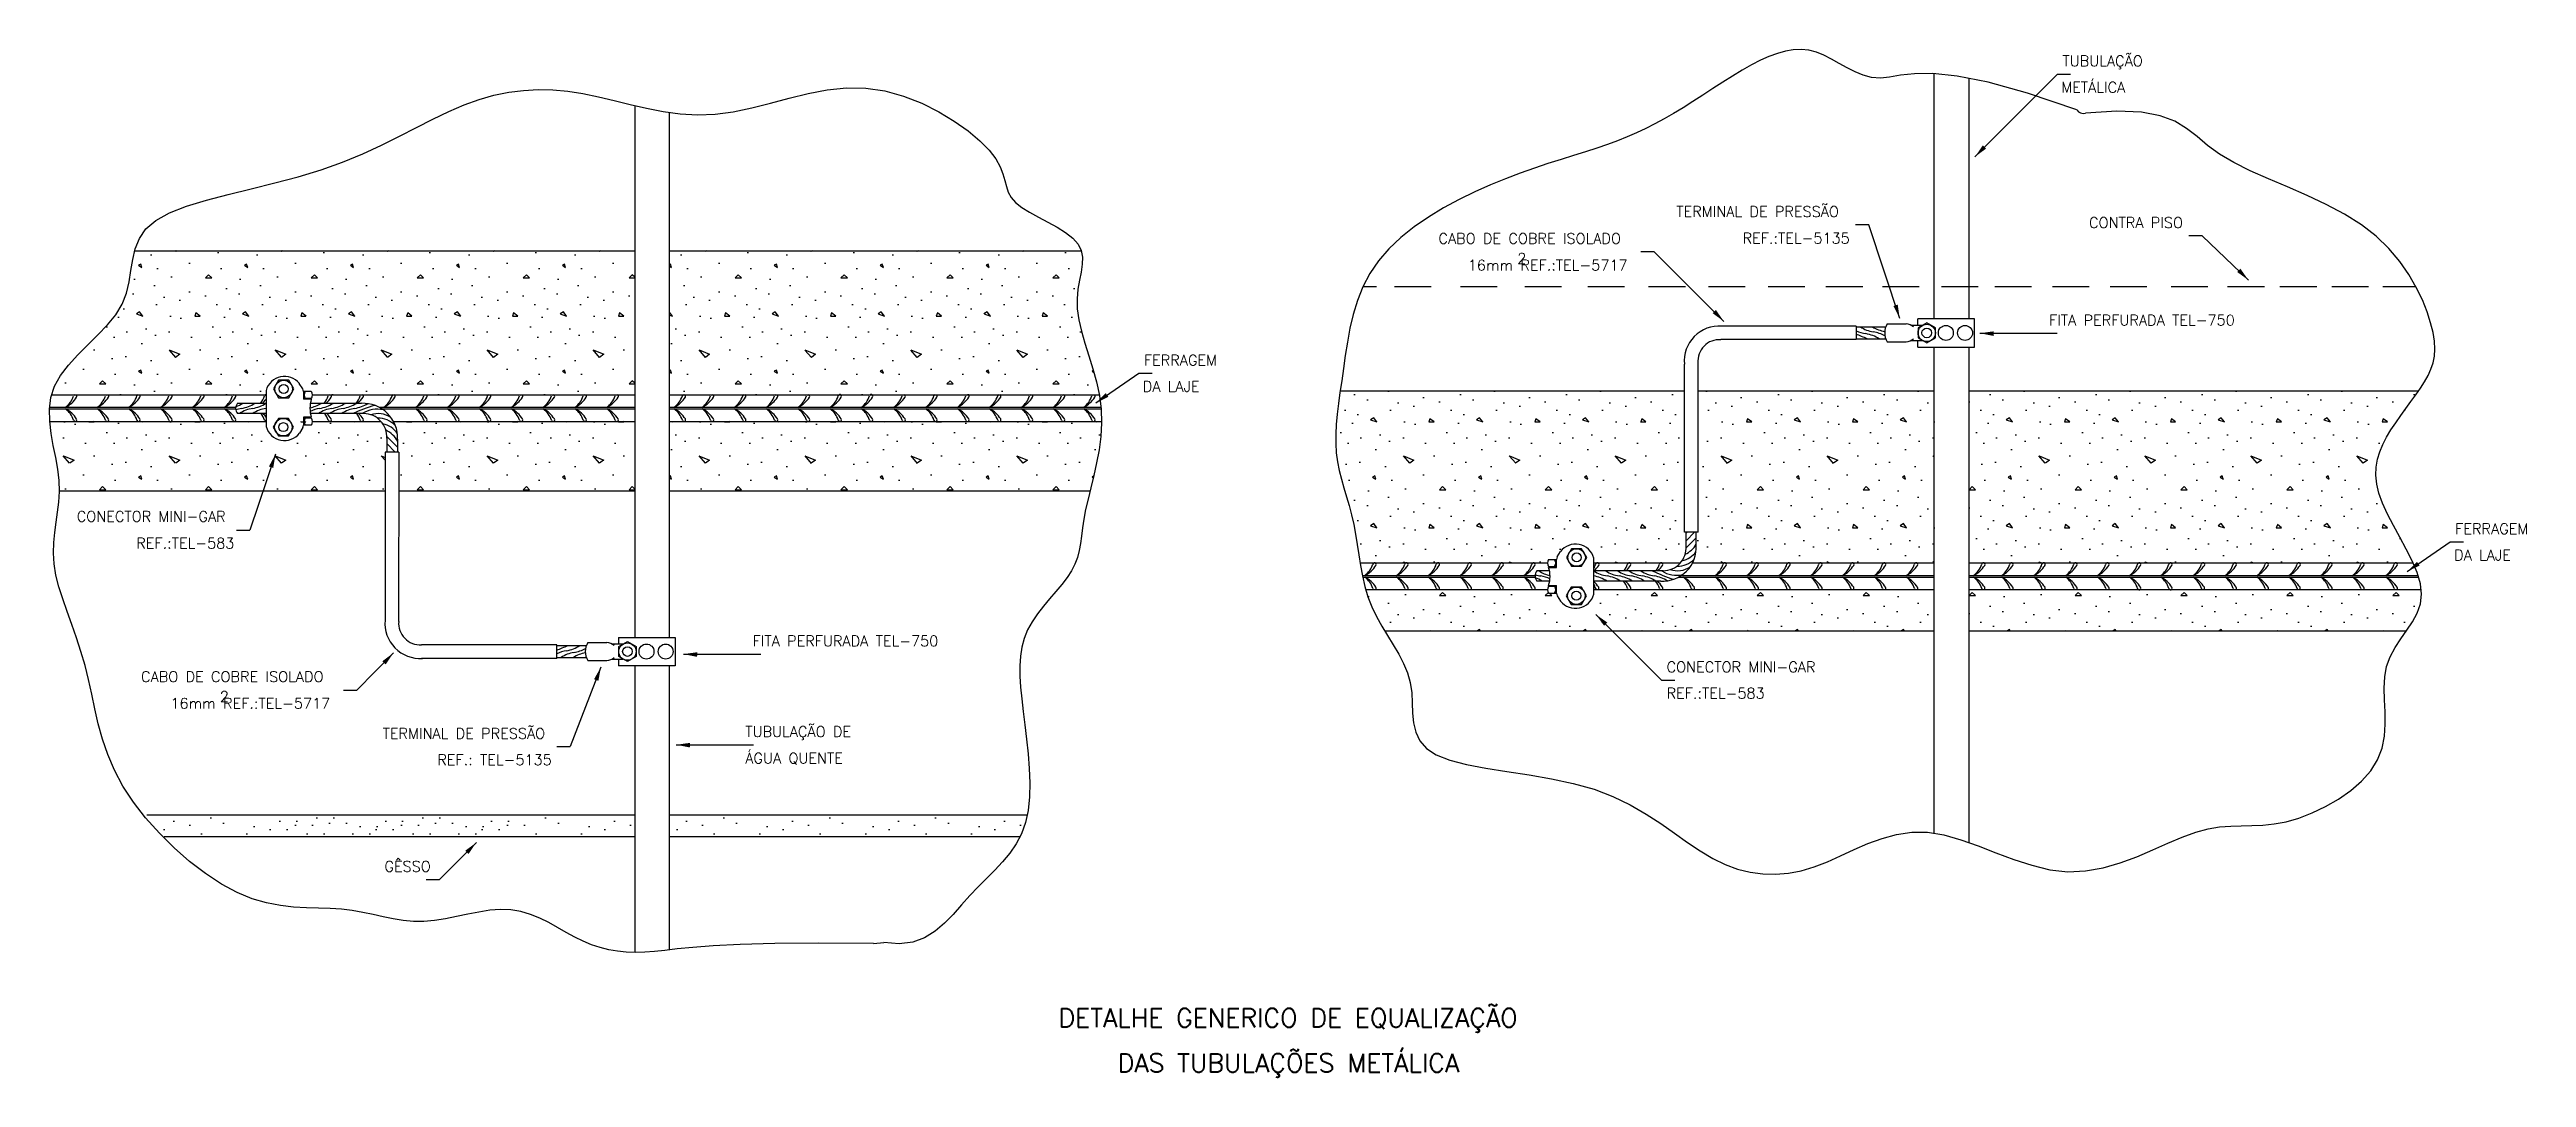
# Model space of a CAD drawing. Header units: millimetres. Extents: x -5218.4 to -5171.6, y -4644.9 to -4625.5.
import ezdxf
from ezdxf.enums import TextEntityAlignment as Align

# ---------------------------------------------------------------- set-up
doc = ezdxf.new("R2010")
doc.units = ezdxf.units.MM
doc.header["$LTSCALE"] = 10
doc.layers.add('Termotécnica', color=7, linetype='Continuous')
doc.styles.add('r140', font='romans.shx')
doc.styles.add('r80', font='romans.shx')
pattern_1 = [(0, (-5219.8655, -4626.9311), (0, 2), [0, -2]), (0, (-5219.8455, -4627.6311), (0, 2), [0, -2]), (0, (-5219.7855, -4626.5511), (0, 2), [0, -2]), (338.1986, (-5220.82547, -4627.17113), (6.0000005, -1.9999998), [0.215406, -10.554924]), (216.8699, (-5220.62547, -4627.25113), (6, 4.0000002), [0.1, -9.9]), (130.6013, (-5220.70547, -4627.31113), (10.0000008, -11.999998), [0.18439, -18.2547]), (206.565, (-5221.3655, -4627.5511), (-1.999998, -2.000003), [0.04472, -4.427414]), (326.3099, (-5221.40547, -4627.57113), (3.999999, -2.0000027), [0.07211, -7.13899]), (108.4349, (-5221.34547, -4627.61113), (-1.999997, 4.000001), [0.063246, -6.26131]), (225, (-5220.0855, -4627.7511), (-4e-16, -2), [0.08485, -2.743574]), (0, (-5220.1455, -4627.8111), (2, 2), [0.12, -1.88]), (135, (-5220.0255, -4627.8111), (-2, 2e-16), [0.08485, -2.743574]), (251.5651, (-5220.32547, -4626.47113), (1.999997, 4.000001), [0.063246, -6.26131]), (0, (-5220.3455, -4626.5311), (2, 2), [0.1, -1.9]), (143.1301, (-5220.24547, -4626.53113), (-6, 4.0000002), [0.1, -9.9]), (213.6901, (-5221.38547, -4626.45113), (3.999999, 2.0000027), [0.07211, -7.13899]), (341.5651, (-5221.44547, -4626.49113), (-4.000001, 1.999997), [0.12649, -6.198064]), (126.8699, (-5221.32547, -4626.53113), (4.0000002, -5.9999998), [0.1, -9.9]), (0, (-5220.8055, -4626.5311), (0, 2), [0, -2]), (0, (-5221.3455, -4627.0511), (0, 2), [0, -2]), (0, (-5220.7855, -4627.7911), (0, 2), [0, -2]), (0, (-5220.2455, -4627.1711), (0, 2), [0, -2]), (0, (-5220.8255, -4626.8311), (0, 2), [0, -2]), (0, (-5221.2655, -4626.7711), (0, 2), [0, -2]), (0, (-5221.0855, -4626.8911), (0, 2), [0, -2]), (0, (-5221.1655, -4627.3711), (0, 2), [0, -2]), (0, (-5221.6455, -4627.2911), (0, 2), [0, -2]), (0, (-5221.6255, -4626.8311), (0, 2), [0, -2]), (0, (-5221.6855, -4626.3911), (0, 2), [0, -2]), (0, (-5221.0655, -4626.3111), (0, 2), [0, -2]), (0, (-5220.6255, -4626.2311), (0, 2), [0, -2]), (0, (-5219.9255, -4626.3111), (0, 2), [0, -2]), (0, (-5220.4055, -4626.9311), (0, 2), [0, -2]), (0, (-5220.6055, -4626.5711), (0, 2), [0, -2]), (0, (-5220.4455, -4627.5311), (0, 2), [0, -2]), (0, (-5221.0455, -4627.6311), (0, 2), [0, -2]), (0, (-5220.4455, -4628.0711), (0, 2), [0, -2]), (0, (-5221.1055, -4627.9511), (0, 2), [0, -2]), (0, (-5221.7455, -4628.0111), (0, 2), [0, -2]), (0, (-5221.5055, -4628.1111), (0, 2), [0, -2]), (0, (-5221.4855, -4627.8311), (0, 2), [0, -2]), (0, (-5220.1455, -4628.1511), (0, 2), [0, -2]), (0, (-5219.9055, -4627.3311), (0, 2), [0, -2]), (0, (-5220.0055, -4626.7311), (0, 2), [0, -2]), (0, (-5220.9255, -4628.1711), (0, 2), [0, -2])]

msp = doc.modelspace()

# ---------------------------------------------------------------- texts
at = {"layer": 'Termotécnica', "color": 2, "ltscale": 1.6, "style": 'r80'}
for s, p in [('TUBULAÇÃO', (-5180.381, -4625.808)), ('METÁLICA', (-5180.402, -4626.306)), ('FITA PERFURADA TEL-750', (-5180.634, -4630.705)), ('FERRAGEM ', (-5197.721, -4631.461)), ('DA LAJE', (-5197.742, -4631.958)), ('CONECTOR MINI-GAR', (-5217.868, -4634.414)), ('REF.:TEL-583', (-5216.744, -4634.92)), ('FERRAGEM ', (-5172.967, -4634.647)), ('DA LAJE', (-5172.987, -4635.144)), ('FITA PERFURADA TEL-750', (-5205.109, -4636.766)), ('CONECTOR MINI-GAR', (-5187.854, -4637.257)), ('REF.:TEL-583', (-5187.854, -4637.754)), ('TERMINAL DE PRESSÃO', (-5212.094, -4638.515)), ('TUBULAÇÃO DE', (-5205.247, -4638.479)), ('REF.: TEL-5135', (-5211.061, -4639.011)), ('ÁGUA QUENTE', (-5205.247, -4638.98)), ('GÊSSO', (-5212.059, -4641.026))]:
    msp.add_text(s, height=0.2, dxfattribs=at).set_placement(p)
at = {"layer": 'Termotécnica', "color": 2, "ltscale": 12.5, "style": 'r80'}
for s, p in [('TERMINAL DE PRESSÃO', (-5187.67, -4628.654)), ('CONTRA PISO', (-5179.879, -4628.863)), ('CABO DE COBRE ISOLADO', (-5192.161, -4629.163)), ('REF.:TEL-5135', (-5186.42, -4629.158)), ('16mm REF.:TEL-5717', (-5191.608, -4629.667)), ('2', (-5190.674, -4629.539)), ('CABO DE COBRE ISOLADO', (-5216.654, -4637.44)), ('2', (-5215.167, -4637.816)), ('16mm REF.:TEL-5717', (-5216.1, -4637.944))]:
    msp.add_text(s, height=0.2, dxfattribs=at).set_placement(p)
at = {"layer": 'Termotécnica', "color": 5, "style": 'r140'}
for s, p in [('DETALHE GENERICO DE EQUALIZAÇÃO ', (-5194.88, -4644.067)), ('DAS TUBULAÇÕES METÁLICA', (-5194.994, -4644.918))]:
    msp.add_text(s, height=0.35, dxfattribs=at).set_placement(p, align=Align.BOTTOM_CENTER)

# ---------------------------------------------------------------- hatches: boundary and pattern name
at = {"layer": 'Termotécnica'}
h = msp.add_hatch(dxfattribs=at)
h.set_pattern_fill('CONC', color=1, scale=2, style=0)
h.set_pattern_definition([(0, (-5217.1623, -4626.9311), (0, 2), [0, -2]), (0, (-5217.1423, -4627.6311), (0, 2), [0, -2]), (0, (-5217.0823, -4626.5511), (0, 2), [0, -2]), (338.1986, (-5218.12228, -4627.17113), (6.0000005, -2), [0.2154, -10.55492]), (216.87, (-5217.92228, -4627.25113), (6, 4), [0.1, -9.9]), (130.6013, (-5218.00228, -4627.31113), (10.0000008, -11.999998), [0.18439, -18.2547]), (206.565, (-5218.6623, -4627.5511), (-2, -2.000003), [0.04472, -4.42741]), (326.31, (-5218.7023, -4627.57113), (3.999999, -2.000003), [0.07211, -7.13899]), (108.435, (-5218.6423, -4627.61113), (-1.999997, 4), [0.06325, -6.26131]), (225, (-5217.3823, -4627.7511), (-4e-16, -2), [0.08485, -2.74357]), (0, (-5217.4423, -4627.8111), (2, 2), [0.12, -1.88]), (135, (-5217.3223, -4627.8111), (-2, 2e-16), [0.08485, -2.74357]), (251.565, (-5217.6223, -4626.47113), (1.999997, 4), [0.06325, -6.26131]), (0, (-5217.6423, -4626.5311), (2, 2), [0.1, -1.9]), (143.13, (-5217.54228, -4626.53113), (-6, 4), [0.1, -9.9]), (213.69, (-5218.6823, -4626.45113), (3.999999, 2.000003), [0.07211, -7.13899]), (341.565, (-5218.7423, -4626.49113), (-4, 1.999997), [0.12649, -6.19806]), (126.87, (-5218.62228, -4626.53113), (4, -6), [0.1, -9.9]), (0, (-5218.1023, -4626.5311), (0, 2), [0, -2]), (0, (-5218.6423, -4627.0511), (0, 2), [0, -2]), (0, (-5218.0823, -4627.7911), (0, 2), [0, -2]), (0, (-5217.5423, -4627.1711), (0, 2), [0, -2]), (0, (-5218.1223, -4626.8311), (0, 2), [0, -2]), (0, (-5218.5623, -4626.7711), (0, 2), [0, -2]), (0, (-5218.3823, -4626.8911), (0, 2), [0, -2]), (0, (-5218.4623, -4627.3711), (0, 2), [0, -2]), (0, (-5218.9423, -4627.2911), (0, 2), [0, -2]), (0, (-5218.9223, -4626.8311), (0, 2), [0, -2]), (0, (-5218.9823, -4626.3911), (0, 2), [0, -2]), (0, (-5218.3623, -4626.3111), (0, 2), [0, -2]), (0, (-5217.9223, -4626.2311), (0, 2), [0, -2]), (0, (-5217.2223, -4626.3111), (0, 2), [0, -2]), (0, (-5217.7023, -4626.9311), (0, 2), [0, -2]), (0, (-5217.9023, -4626.5711), (0, 2), [0, -2]), (0, (-5217.7423, -4627.5311), (0, 2), [0, -2]), (0, (-5218.3423, -4627.6311), (0, 2), [0, -2]), (0, (-5217.7423, -4628.0711), (0, 2), [0, -2]), (0, (-5218.4023, -4627.9511), (0, 2), [0, -2]), (0, (-5219.0423, -4628.0111), (0, 2), [0, -2]), (0, (-5218.8023, -4628.1111), (0, 2), [0, -2]), (0, (-5218.7823, -4627.8311), (0, 2), [0, -2]), (0, (-5217.4423, -4628.1511), (0, 2), [0, -2]), (0, (-5217.2023, -4627.3311), (0, 2), [0, -2]), (0, (-5217.3023, -4626.7311), (0, 2), [0, -2]), (0, (-5218.2223, -4628.1711), (0, 2), [0, -2])])
h.paths.add_polyline_path([(-5198.667, -4632.521, -0.099718), (-5198.679, -4632.521), (-5199.241, -4632.521, -0.099718), (-5199.253, -4632.521), (-5199.843, -4632.521, -0.099718), (-5199.855, -4632.521), (-5200.445, -4632.521, -0.099718), (-5200.457, -4632.521), (-5201.046, -4632.521, -0.099718), (-5201.059, -4632.521), (-5201.648, -4632.521, -0.099718), (-5201.661, -4632.521), (-5202.25, -4632.521, -0.099718), (-5202.262, -4632.521), (-5202.726, -4632.521), (-5202.864, -4632.521, -0.099718), (-5202.876, -4632.521), (-5203.454, -4632.521, -0.099718), (-5203.466, -4632.521), (-5204.056, -4632.521, -0.099718), (-5204.068, -4632.521), (-5204.657, -4632.521, -0.099718), (-5204.67, -4632.521), (-5205.259, -4632.521, -0.099718), (-5205.271, -4632.521), (-5205.866, -4632.521, -0.099718), (-5205.879, -4632.521), (-5206.398, -4632.521, -0.099718), (-5206.41, -4632.521), (-5206.675, -4632.521), (-5206.675, -4633.828), (-5198.738, -4633.828), (-5198.724, -4633.771), (-5198.668, -4633.542), (-5198.615, -4633.303), (-5198.569, -4633.055), (-5198.536, -4632.801), (-5198.521, -4632.543), (-5198.521, -4632.521)])
h.paths.add_polyline_path([(-5206.675, -4631.152), (-5206.675, -4632.016), (-5203.476, -4632.016, -0.279994), (-5203.444, -4632.016), (-5202.886, -4632.016, -0.279994), (-5202.854, -4632.016), (-5202.726, -4632.016), (-5198.565, -4632.016), (-5198.617, -4631.773), (-5198.686, -4631.523), (-5198.761, -4631.279), (-5198.835, -4631.043), (-5198.901, -4630.815), (-5198.953, -4630.598), (-5198.982, -4630.393), (-5198.984, -4630.2), (-5198.967, -4630.021), (-5198.938, -4629.853), (-5198.908, -4629.697), (-5198.887, -4629.55), (-5198.883, -4629.414), (-5198.904, -4629.294), (-5206.675, -4629.294)])
h.paths.add_polyline_path([(-5207.667, -4632.521, -0.099718), (-5207.679, -4632.521), (-5208.268, -4632.521, -0.099718), (-5208.281, -4632.521), (-5208.87, -4632.521, -0.099718), (-5208.882, -4632.521), (-5209.472, -4632.521, -0.099718), (-5209.484, -4632.521), (-5210.074, -4632.521, -0.099718), (-5210.086, -4632.521), (-5210.676, -4632.521, -0.099718), (-5210.688, -4632.521), (-5211.277, -4632.521, -0.099718), (-5211.29, -4632.521), (-5211.889, -4632.521, -0.133923), (-5211.811, -4632.857), (-5211.811, -4633.098), (-5211.789, -4633.098), (-5211.789, -4633.828), (-5207.333, -4633.828), (-5207.333, -4632.521)])
h.paths.add_polyline_path([(-5214.888, -4632.521, -0.099718), (-5214.901, -4632.521), (-5215.49, -4632.521, -0.099718), (-5215.502, -4632.521), (-5216.092, -4632.521, -0.099718), (-5216.104, -4632.521), (-5216.694, -4632.521, -0.099718), (-5216.706, -4632.521), (-5217.284, -4632.521, -0.165859), (-5217.304, -4632.521), (-5217.886, -4632.521, -0.165859), (-5217.906, -4632.521), (-5218.376, -4632.521), (-5218.35, -4632.745), (-5218.31, -4632.974), (-5218.265, -4633.2), (-5218.226, -4633.422), (-5218.2, -4633.637), (-5218.195, -4633.828), (-5212.048, -4633.828), (-5212.048, -4633.098), (-5212.015, -4633.098), (-5212.015, -4632.834, 0.195663), (-5212.123, -4632.521), (-5212.481, -4632.521, -0.099718), (-5212.493, -4632.521), (-5213.083, -4632.521, -0.099718), (-5213.095, -4632.521), (-5213.685, -4632.521, -0.099718), (-5213.697, -4632.521), (-5213.756, -4632.521), (-5213.756, -4632.834, -1), (-5214.292, -4632.834), (-5214.292, -4632.522, -0.052968), (-5214.299, -4632.521)])
h.paths.add_polyline_path([(-5214.292, -4631.762, -1), (-5213.756, -4631.762), (-5213.756, -4632.016), (-5207.333, -4632.016), (-5207.333, -4629.294), (-5216.773, -4629.294), (-5216.812, -4629.46), (-5216.845, -4629.67), (-5216.879, -4629.884), (-5216.928, -4630.095), (-5217.008, -4630.303), (-5217.131, -4630.502), (-5217.288, -4630.696), (-5217.468, -4630.885), (-5217.659, -4631.073), (-5217.848, -4631.261), (-5218.024, -4631.453), (-5218.175, -4631.65), (-5218.288, -4631.855), (-5218.338, -4632.016), (-5214.309, -4632.016, -0.140641), (-5214.292, -4632.011)])
h = msp.add_hatch(dxfattribs=at)
h.set_pattern_fill('CONC', color=1, scale=2, style=0)
h.set_pattern_definition(pattern_1)
h.paths.add_polyline_path([(-5190.349, -4635.696), (-5190.381, -4635.696), (-5190.951, -4635.696), (-5190.983, -4635.696), (-5191.552, -4635.696), (-5191.585, -4635.696), (-5192.154, -4635.696), (-5192.187, -4635.696), (-5193.532, -4635.696), (-5193.492, -4635.831), (-5193.419, -4636.022), (-5193.33, -4636.206), (-5193.229, -4636.386), (-5193.175, -4636.474), (-5182.803, -4636.474), (-5182.803, -4635.696), (-5182.825, -4635.696), (-5183.127, -4635.696), (-5183.159, -4635.696), (-5183.729, -4635.696), (-5183.761, -4635.696), (-5184.33, -4635.696), (-5184.363, -4635.696), (-5184.932, -4635.696), (-5184.965, -4635.696), (-5185.534, -4635.696), (-5185.566, -4635.696), (-5186.136, -4635.696), (-5186.168, -4635.696), (-5186.738, -4635.696), (-5186.77, -4635.696), (-5187.34, -4635.696), (-5187.372, -4635.696), (-5187.941, -4635.696), (-5187.974, -4635.696), (-5188.543, -4635.696), (-5188.576, -4635.696), (-5189.145, -4635.696), (-5189.177, -4635.696), (-5189.227, -4635.696), (-5189.227, -4635.949, -1), (-5189.763, -4635.949), (-5189.763, -4635.7, -0.140641), (-5189.779, -4635.696)])
h.paths.add_polyline_path([(-5192.775, -4635.19, -0.165859), (-5192.755, -4635.19), (-5192.176, -4635.19, -0.099718), (-5192.164, -4635.19), (-5191.575, -4635.19, -0.099718), (-5191.562, -4635.19), (-5190.973, -4635.19, -0.099718), (-5190.961, -4635.19), (-5190.371, -4635.19, -0.099718), (-5190.359, -4635.19), (-5189.769, -4635.19, -0.052968), (-5189.763, -4635.19), (-5189.763, -4634.877, -1), (-5189.227, -4634.877), (-5189.227, -4635.19), (-5189.167, -4635.19, -0.099718), (-5189.155, -4635.19), (-5188.566, -4635.19, -0.099718), (-5188.553, -4635.19), (-5187.964, -4635.19, -0.099718), (-5187.951, -4635.19), (-5187.593, -4635.19, 0.03209), (-5187.559, -4635.146, 0.074355), (-5187.504, -4635.028, 0.070016), (-5187.485, -4634.908, 0.017024), (-5187.486, -4634.878), (-5187.486, -4634.775), (-5187.486, -4634.632), (-5187.486, -4634.614), (-5187.518, -4634.614), (-5187.518, -4631.94), (-5194.015, -4631.94), (-5194.02, -4631.972), (-5194.049, -4632.183), (-5194.073, -4632.383), (-5194.091, -4632.575), (-5194.101, -4632.76), (-5194.101, -4632.938), (-5194.09, -4633.111), (-5194.067, -4633.28), (-5194.034, -4633.445), (-5193.993, -4633.61), (-5193.947, -4633.775), (-5193.898, -4633.941), (-5193.849, -4634.11), (-5193.802, -4634.284), (-5193.761, -4634.464), (-5193.725, -4634.651), (-5193.694, -4634.843), (-5193.665, -4635.04), (-5193.64, -4635.19), (-5193.377, -4635.19, -0.165859), (-5193.356, -4635.19)])
h = msp.add_hatch(dxfattribs=at)
h.set_pattern_fill('CONC', color=1, scale=2, style=0)
h.set_pattern_definition(pattern_1)
h.paths.add_polyline_path([(-5182.803, -4631.94), (-5187.261, -4631.94), (-5187.259, -4634.614), (-5187.296, -4634.614, -0.081291), (-5187.296, -4634.956, -0.097304), (-5187.363, -4635.19), (-5186.76, -4635.19, -0.099718), (-5186.748, -4635.19), (-5186.158, -4635.19, -0.099718), (-5186.146, -4635.19), (-5185.556, -4635.19, -0.099718), (-5185.544, -4635.19), (-5184.955, -4635.19, -0.099718), (-5184.942, -4635.19), (-5184.353, -4635.19, -0.099718), (-5184.34, -4635.19), (-5183.751, -4635.19, -0.099718), (-5183.739, -4635.19), (-5183.149, -4635.19, -0.099718), (-5183.137, -4635.19), (-5182.825, -4635.19), (-5182.803, -4635.19)])
h = msp.add_hatch(dxfattribs=at)
h.set_pattern_fill('CONC', color=1, scale=2, style=0)
h.set_pattern_definition(pattern_1)
h.paths.add_polyline_path([(-5178.196, -4635.696), (-5178.324, -4635.696, -0.279994), (-5178.356, -4635.696), (-5178.914, -4635.696, -0.279994), (-5178.946, -4635.696), (-5182.145, -4635.696), (-5182.145, -4636.474), (-5173.886, -4636.474), (-5173.88, -4636.465), (-5173.774, -4636.305), (-5173.685, -4636.14), (-5173.624, -4635.967), (-5173.601, -4635.783), (-5173.611, -4635.696)])
h.paths.add_polyline_path([(-5180.742, -4635.19, -0.099718), (-5180.73, -4635.19), (-5180.14, -4635.19, -0.099718), (-5180.128, -4635.19), (-5179.538, -4635.19, -0.099718), (-5179.526, -4635.19), (-5178.936, -4635.19, -0.099718), (-5178.924, -4635.19), (-5178.346, -4635.19, -0.099718), (-5178.334, -4635.19), (-5178.196, -4635.19), (-5177.733, -4635.19, -0.099718), (-5177.72, -4635.19), (-5177.131, -4635.19, -0.099718), (-5177.119, -4635.19), (-5176.529, -4635.19, -0.099718), (-5176.517, -4635.19), (-5175.927, -4635.19, -0.099718), (-5175.915, -4635.19), (-5175.325, -4635.19, -0.099718), (-5175.313, -4635.19), (-5174.724, -4635.19, -0.099718), (-5174.711, -4635.19), (-5174.095, -4635.19, -0.099718), (-5174.083, -4635.19), (-5173.762, -4635.19), (-5173.778, -4635.153), (-5173.89, -4634.929), (-5174.012, -4634.704), (-5174.134, -4634.483), (-5174.247, -4634.269), (-5174.34, -4634.066), (-5174.407, -4633.877), (-5174.448, -4633.701), (-5174.464, -4633.536), (-5174.458, -4633.381), (-5174.433, -4633.233), (-5174.39, -4633.091), (-5174.332, -4632.952), (-5174.261, -4632.815), (-5174.179, -4632.679), (-5174.09, -4632.543), (-5173.995, -4632.408), (-5173.898, -4632.275), (-5173.802, -4632.144), (-5173.709, -4632.016), (-5173.657, -4631.94), (-5182.145, -4631.94), (-5182.145, -4634.617), (-5182.145, -4635.19), (-5181.88, -4635.19, -0.099718), (-5181.868, -4635.19), (-5181.349, -4635.19, -0.099718), (-5181.337, -4635.19)])
h = msp.add_hatch(dxfattribs=at)
h.set_pattern_fill('CONC', color=1, scale=2, style=0)
h.set_pattern_definition([(0, (-5229.4578, -4626.9311), (0, 2), [0, -2]), (0, (-5229.4378, -4627.6311), (0, 2), [0, -2]), (0, (-5229.3778, -4626.5511), (0, 2), [0, -2]), (338.1986, (-5230.41776, -4627.17113), (6.0000005, -2), [0.21541, -10.55492]), (216.8699, (-5230.21776, -4627.25113), (6, 4), [0.1, -9.9]), (130.6013, (-5230.29776, -4627.31113), (10.0000008, -11.999998), [0.18439, -18.2547]), (206.565, (-5230.9578, -4627.5511), (-1.999998, -2.000003), [0.04472, -4.42741]), (326.31, (-5230.99776, -4627.57113), (3.999999, -2.000003), [0.07211, -7.13899]), (108.435, (-5230.93776, -4627.61113), (-1.999997, 4.000001), [0.06325, -6.26131]), (225, (-5229.6778, -4627.7511), (0, -2), [0.08485, -2.74357]), (0, (-5229.7378, -4627.8111), (2, 2), [0.12, -1.88]), (135, (-5229.6178, -4627.8111), (-2, 2e-16), [0.08485, -2.74357]), (251.565, (-5229.91776, -4626.47113), (1.999997, 4.000001), [0.06325, -6.26131]), (0, (-5229.9378, -4626.5311), (2, 2), [0.1, -1.9]), (143.1301, (-5229.83776, -4626.53113), (-6, 4), [0.1, -9.9]), (213.69, (-5230.97776, -4626.45113), (3.999999, 2.000003), [0.07211, -7.13899]), (341.565, (-5231.03776, -4626.49113), (-4.000001, 1.999997), [0.12649, -6.19806]), (126.8699, (-5230.91776, -4626.53113), (4, -6), [0.1, -9.9]), (0, (-5230.3978, -4626.5311), (0, 2), [0, -2]), (0, (-5230.9378, -4627.0511), (0, 2), [0, -2]), (0, (-5230.3778, -4627.7911), (0, 2), [0, -2]), (0, (-5229.8378, -4627.1711), (0, 2), [0, -2]), (0, (-5230.4178, -4626.8311), (0, 2), [0, -2]), (0, (-5230.8578, -4626.7711), (0, 2), [0, -2]), (0, (-5230.6778, -4626.8911), (0, 2), [0, -2]), (0, (-5230.7578, -4627.3711), (0, 2), [0, -2]), (0, (-5231.2378, -4627.2911), (0, 2), [0, -2]), (0, (-5231.2178, -4626.8311), (0, 2), [0, -2]), (0, (-5231.2778, -4626.3911), (0, 2), [0, -2]), (0, (-5230.6578, -4626.3111), (0, 2), [0, -2]), (0, (-5230.2178, -4626.2311), (0, 2), [0, -2]), (0, (-5229.5178, -4626.3111), (0, 2), [0, -2]), (0, (-5229.9978, -4626.9311), (0, 2), [0, -2]), (0, (-5230.1978, -4626.5711), (0, 2), [0, -2]), (0, (-5230.0378, -4627.5311), (0, 2), [0, -2]), (0, (-5230.6378, -4627.6311), (0, 2), [0, -2]), (0, (-5230.0378, -4628.0711), (0, 2), [0, -2]), (0, (-5230.6978, -4627.9511), (0, 2), [0, -2]), (0, (-5231.3378, -4628.0111), (0, 2), [0, -2]), (0, (-5231.0978, -4628.1111), (0, 2), [0, -2]), (0, (-5231.0778, -4627.8311), (0, 2), [0, -2]), (0, (-5229.7378, -4628.1511), (0, 2), [0, -2]), (0, (-5229.4978, -4627.3311), (0, 2), [0, -2]), (0, (-5229.5978, -4626.7311), (0, 2), [0, -2]), (0, (-5230.5178, -4628.1711), (0, 2), [0, -2])])
h.paths.add_polyline_path([(-5216.267, -4640.36), (-5209.654, -4640.36), (-5209.627, -4640.308), (-5209.55, -4640.098), (-5209.52, -4639.956), (-5216.267, -4639.956)])
h = msp.add_hatch(dxfattribs=at)
h.set_pattern_fill('CONC', color=1, scale=2, style=0)
h.set_pattern_definition([(0, (-5227.1378, -4626.9311), (0, 2), [0, -2]), (0, (-5227.1178, -4627.6311), (0, 2), [0, -2]), (0, (-5227.0578, -4626.5511), (0, 2), [0, -2]), (338.1986, (-5228.09784, -4627.17113), (6.0000005, -2), [0.21541, -10.55492]), (216.8699, (-5227.89784, -4627.25113), (6, 4), [0.1, -9.9]), (130.6013, (-5227.97784, -4627.31113), (10.0000008, -11.999998), [0.18439, -18.2547]), (206.565, (-5228.6378, -4627.5511), (-1.999998, -2.000003), [0.04472, -4.42741]), (326.31, (-5228.67784, -4627.57113), (3.999999, -2.000003), [0.07211, -7.13899]), (108.435, (-5228.61784, -4627.61113), (-1.999997, 4.000001), [0.06325, -6.26131]), (225, (-5227.3578, -4627.7511), (0, -2), [0.08485, -2.74357]), (0, (-5227.4178, -4627.8111), (2, 2), [0.12, -1.88]), (135, (-5227.2978, -4627.8111), (-2, 2e-16), [0.08485, -2.74357]), (251.565, (-5227.59784, -4626.47113), (1.999997, 4.000001), [0.06325, -6.26131]), (0, (-5227.6178, -4626.5311), (2, 2), [0.1, -1.9]), (143.1301, (-5227.51784, -4626.53113), (-6, 4), [0.1, -9.9]), (213.69, (-5228.65784, -4626.45113), (3.999999, 2.000003), [0.07211, -7.13899]), (341.565, (-5228.71784, -4626.49113), (-4.000001, 1.999997), [0.12649, -6.19806]), (126.8699, (-5228.59784, -4626.53113), (4, -6), [0.1, -9.9]), (0, (-5228.0778, -4626.5311), (0, 2), [0, -2]), (0, (-5228.6178, -4627.0511), (0, 2), [0, -2]), (0, (-5228.0578, -4627.7911), (0, 2), [0, -2]), (0, (-5227.5178, -4627.1711), (0, 2), [0, -2]), (0, (-5228.0978, -4626.8311), (0, 2), [0, -2]), (0, (-5228.5378, -4626.7711), (0, 2), [0, -2]), (0, (-5228.3578, -4626.8911), (0, 2), [0, -2]), (0, (-5228.4378, -4627.3711), (0, 2), [0, -2]), (0, (-5228.9178, -4627.2911), (0, 2), [0, -2]), (0, (-5228.8978, -4626.8311), (0, 2), [0, -2]), (0, (-5228.9578, -4626.3911), (0, 2), [0, -2]), (0, (-5228.3378, -4626.3111), (0, 2), [0, -2]), (0, (-5227.8978, -4626.2311), (0, 2), [0, -2]), (0, (-5227.1978, -4626.3111), (0, 2), [0, -2]), (0, (-5227.6778, -4626.9311), (0, 2), [0, -2]), (0, (-5227.8778, -4626.5711), (0, 2), [0, -2]), (0, (-5227.7178, -4627.5311), (0, 2), [0, -2]), (0, (-5228.3178, -4627.6311), (0, 2), [0, -2]), (0, (-5227.7178, -4628.0711), (0, 2), [0, -2]), (0, (-5228.3778, -4627.9511), (0, 2), [0, -2]), (0, (-5229.0178, -4628.0111), (0, 2), [0, -2]), (0, (-5228.7778, -4628.1111), (0, 2), [0, -2]), (0, (-5228.7578, -4627.8311), (0, 2), [0, -2]), (0, (-5227.4178, -4628.1511), (0, 2), [0, -2]), (0, (-5227.1778, -4627.3311), (0, 2), [0, -2]), (0, (-5227.2778, -4626.7311), (0, 2), [0, -2]), (0, (-5228.1978, -4628.1711), (0, 2), [0, -2])])
h.paths.add_polyline_path([(-5213.948, -4640.36), (-5207.334, -4640.36), (-5207.307, -4640.308), (-5207.231, -4640.098), (-5207.2, -4639.956), (-5213.948, -4639.956)])
h = msp.add_hatch(dxfattribs=at)
h.set_pattern_fill('CONC', color=1, scale=2, style=0)
h.set_pattern_definition([(0, (-5219.7756, -4626.9311), (0, 2), [0, -2]), (0, (-5219.7556, -4627.6311), (0, 2), [0, -2]), (0, (-5219.6956, -4626.5511), (0, 2), [0, -2]), (338.1986, (-5220.73562, -4627.17113), (6.0000005, -2), [0.21541, -10.55492]), (216.8699, (-5220.53562, -4627.25113), (6, 4), [0.1, -9.9]), (130.6013, (-5220.61562, -4627.31113), (10.0000008, -11.999998), [0.18439, -18.2547]), (206.565, (-5221.2756, -4627.5511), (-1.999998, -2.000003), [0.04472, -4.42741]), (326.31, (-5221.3156, -4627.57113), (3.999999, -2.000003), [0.07211, -7.13899]), (108.435, (-5221.2556, -4627.61113), (-1.999997, 4.000001), [0.06325, -6.26131]), (225, (-5219.9956, -4627.7511), (0, -2), [0.08485, -2.74357]), (0, (-5220.0556, -4627.8111), (2, 2), [0.12, -1.88]), (135, (-5219.9356, -4627.8111), (-2, 2e-16), [0.08485, -2.74357]), (251.565, (-5220.2356, -4626.47113), (1.999997, 4.000001), [0.06325, -6.26131]), (0, (-5220.2556, -4626.5311), (2, 2), [0.1, -1.9]), (143.1301, (-5220.15562, -4626.53113), (-6, 4), [0.1, -9.9]), (213.69, (-5221.2956, -4626.45113), (3.999999, 2.000003), [0.07211, -7.13899]), (341.565, (-5221.3556, -4626.49113), (-4.000001, 1.999997), [0.12649, -6.19806]), (126.8699, (-5221.23562, -4626.53113), (4, -6), [0.1, -9.9]), (0, (-5220.7156, -4626.5311), (0, 2), [0, -2]), (0, (-5221.2556, -4627.0511), (0, 2), [0, -2]), (0, (-5220.6956, -4627.7911), (0, 2), [0, -2]), (0, (-5220.1556, -4627.1711), (0, 2), [0, -2]), (0, (-5220.7356, -4626.8311), (0, 2), [0, -2]), (0, (-5221.1756, -4626.7711), (0, 2), [0, -2]), (0, (-5220.9956, -4626.8911), (0, 2), [0, -2]), (0, (-5221.0756, -4627.3711), (0, 2), [0, -2]), (0, (-5221.5556, -4627.2911), (0, 2), [0, -2]), (0, (-5221.5356, -4626.8311), (0, 2), [0, -2]), (0, (-5221.5956, -4626.3911), (0, 2), [0, -2]), (0, (-5220.9756, -4626.3111), (0, 2), [0, -2]), (0, (-5220.5356, -4626.2311), (0, 2), [0, -2]), (0, (-5219.8356, -4626.3111), (0, 2), [0, -2]), (0, (-5220.3156, -4626.9311), (0, 2), [0, -2]), (0, (-5220.5156, -4626.5711), (0, 2), [0, -2]), (0, (-5220.3556, -4627.5311), (0, 2), [0, -2]), (0, (-5220.9556, -4627.6311), (0, 2), [0, -2]), (0, (-5220.3556, -4628.0711), (0, 2), [0, -2]), (0, (-5221.0156, -4627.9511), (0, 2), [0, -2]), (0, (-5221.6556, -4628.0111), (0, 2), [0, -2]), (0, (-5221.4156, -4628.1111), (0, 2), [0, -2]), (0, (-5221.3956, -4627.8311), (0, 2), [0, -2]), (0, (-5220.0556, -4628.1511), (0, 2), [0, -2]), (0, (-5219.8156, -4627.3311), (0, 2), [0, -2]), (0, (-5219.9156, -4626.7311), (0, 2), [0, -2]), (0, (-5220.8356, -4628.1711), (0, 2), [0, -2])])
h.paths.add_polyline_path([(-5206.585, -4640.36), (-5199.972, -4640.36), (-5199.945, -4640.308), (-5199.868, -4640.098), (-5199.838, -4639.956), (-5206.585, -4639.956)])

# ---------------------------------------------------------------- linework, layer by layer
at = {"layer": 'Termotécnica', "color": 2}
for p, q in [((-5182.803, -4630.578), (-5182.803, -4625.949)), ((-5182.145, -4626.038), (-5182.145, -4630.578)), ((-5207.333, -4626.55), (-5207.333, -4633.828)), ((-5206.675, -4631.152), (-5206.675, -4626.679)), ((-5193.329, -4629.976), (-5193.586, -4629.976)), ((-5192.3, -4629.976), (-5192.993, -4629.976)), ((-5191.05, -4629.976), (-5191.743, -4629.976)), ((-5189.84, -4629.976), (-5190.533, -4629.976)), ((-5188.65, -4629.976), (-5189.343, -4629.976)), ((-5187.5, -4629.976), (-5188.193, -4629.976)), ((-5186.371, -4629.976), (-5187.064, -4629.976)), ((-5185.242, -4629.976), (-5185.934, -4629.976)), ((-5184.152, -4629.976), (-5184.845, -4629.976)), ((-5183.084, -4629.976), (-5183.776, -4629.976)), ((-5181.974, -4629.976), (-5182.667, -4629.976)), ((-5180.966, -4629.976), (-5181.659, -4629.976)), ((-5179.877, -4629.976), (-5180.57, -4629.976)), ((-5178.788, -4629.976), (-5179.481, -4629.976)), ((-5177.638, -4629.976), (-5178.331, -4629.976)), ((-5176.569, -4629.976), (-5177.262, -4629.976)), ((-5175.581, -4629.976), (-5176.274, -4629.976)), ((-5174.605, -4629.976), (-5175.298, -4629.976)), ((-5173.705, -4629.976), (-5174.333, -4629.976)), ((-5183.689, -4630.677), (-5183.329, -4630.677)), ((-5183.239, -4630.702), (-5183.02, -4630.702)), ((-5182.039, -4630.578), (-5183.111, -4630.578)), ((-5183.111, -4630.702), (-5183.111, -4630.578)), ((-5182.039, -4631.114), (-5182.039, -4630.578)), ((-5206.675, -4633.828), (-5206.675, -4631.152)), ((-5184.274, -4630.717), (-5186.83, -4630.717)), ((-5184.274, -4630.974), (-5186.83, -4630.974)), ((-5184.274, -4630.717), (-5184.274, -4630.974)), ((-5183.689, -4631.014), (-5183.329, -4631.014)), ((-5183.239, -4630.989), (-5183.021, -4630.989)), ((-5183.111, -4631.114), (-5183.111, -4630.989)), ((-5183.111, -4631.114), (-5182.039, -4631.114)), ((-5182.803, -4640.3), (-5182.803, -4631.114)), ((-5182.145, -4631.114), (-5182.145, -4634.617)), ((-5187.518, -4634.614), (-5187.518, -4631.438)), ((-5187.259, -4634.614), (-5187.261, -4631.415)), ((-5218.338, -4632.016), (-5214.292, -4632.016)), ((-5214.293, -4631.932), (-5214.293, -4632.615)), ((-5213.602, -4631.903), (-5213.666, -4631.803)), ((-5213.587, -4631.952), (-5213.587, -4632.1)), ((-5213.44, -4632.1), (-5213.587, -4632.1)), ((-5213.44, -4631.951), (-5213.553, -4631.951)), ((-5213.44, -4632.083), (-5213.553, -4632.083)), ((-5213.418, -4632.016), (-5207.333, -4632.016)), ((-5207.355, -4632.016), (-5207.333, -4632.016)), ((-5206.675, -4632.016), (-5202.726, -4632.016)), ((-5202.726, -4632.016), (-5198.565, -4632.016)), ((-5218.381, -4632.282), (-5214.867, -4632.282)), ((-5218.378, -4632.521), (-5214.292, -4632.521)), ((-5218.377, -4632.25), (-5214.866, -4632.25)), ((-5213.44, -4632.44), (-5213.587, -4632.44)), ((-5213.587, -4632.44), (-5213.587, -4632.588)), ((-5213.44, -4632.457), (-5213.553, -4632.457)), ((-5213.418, -4632.521), (-5212.123, -4632.521)), ((-5212.16, -4632.25), (-5207.333, -4632.25)), ((-5212.106, -4632.282), (-5207.333, -4632.282)), ((-5211.889, -4632.521), (-5207.333, -4632.521)), ((-5207.355, -4632.521), (-5207.333, -4632.521)), ((-5206.675, -4632.25), (-5202.726, -4632.25)), ((-5206.675, -4632.282), (-5202.726, -4632.282)), ((-5206.675, -4632.521), (-5202.726, -4632.521)), ((-5202.726, -4632.25), (-5198.533, -4632.25)), ((-5202.726, -4632.282), (-5198.529, -4632.282)), ((-5202.726, -4632.521), (-5198.521, -4632.521)), ((-5213.602, -4632.636), (-5213.663, -4632.739)), ((-5213.44, -4632.588), (-5213.553, -4632.588)), ((-5212.048, -4633.098), (-5212.048, -4636.273)), ((-5211.789, -4633.098), (-5212.048, -4633.098)), ((-5211.789, -4633.098), (-5211.791, -4636.296)), ((-5207.333, -4633.828), (-5207.333, -4636.598)), ((-5206.675, -4636.598), (-5206.675, -4633.828)), ((-5187.259, -4634.614), (-5187.518, -4634.614)), ((-5182.145, -4634.617), (-5182.145, -4640.477)), ((-5193.64, -4635.19), (-5190.102, -4635.19)), ((-5190.081, -4635.128), (-5189.967, -4635.128)), ((-5190.081, -4635.26), (-5189.967, -4635.26)), ((-5190.081, -4635.277), (-5189.933, -4635.277)), ((-5189.933, -4635.277), (-5189.933, -4635.128)), ((-5189.918, -4635.08), (-5189.857, -4634.977)), ((-5189.227, -4635.784), (-5189.227, -4635.102)), ((-5189.227, -4635.19), (-5187.593, -4635.19)), ((-5187.363, -4635.19), (-5182.803, -4635.19)), ((-5182.825, -4635.19), (-5182.803, -4635.19)), ((-5182.145, -4635.19), (-5178.196, -4635.19)), ((-5178.196, -4635.19), (-5173.762, -4635.19)), ((-5193.597, -4635.429), (-5190.338, -4635.429)), ((-5193.59, -4635.461), (-5190.336, -4635.461)), ((-5193.532, -4635.696), (-5190.102, -4635.696)), ((-5190.081, -4635.617), (-5189.933, -4635.617)), ((-5190.081, -4635.634), (-5189.967, -4635.634)), ((-5190.081, -4635.766), (-5189.967, -4635.766)), ((-5189.933, -4635.765), (-5189.933, -4635.617)), ((-5189.918, -4635.814), (-5189.854, -4635.914)), ((-5189.227, -4635.696), (-5182.803, -4635.696)), ((-5187.63, -4635.461), (-5182.803, -4635.461)), ((-5187.577, -4635.429), (-5182.803, -4635.429)), ((-5182.825, -4635.696), (-5182.803, -4635.696)), ((-5182.145, -4635.429), (-5178.196, -4635.429)), ((-5182.145, -4635.461), (-5178.196, -4635.461)), ((-5182.145, -4635.696), (-5178.196, -4635.696)), ((-5178.196, -4635.429), (-5173.67, -4635.429)), ((-5178.196, -4635.461), (-5173.66, -4635.461)), ((-5178.196, -4635.696), (-5173.611, -4635.696)), ((-5208.804, -4636.737), (-5211.36, -4636.737)), ((-5208.804, -4636.995), (-5208.804, -4636.737)), ((-5208.219, -4636.698), (-5207.859, -4636.698)), ((-5207.769, -4636.722), (-5207.55, -4636.722)), ((-5207.641, -4636.598), (-5207.641, -4636.722)), ((-5207.641, -4636.598), (-5206.569, -4636.598)), ((-5206.569, -4636.598), (-5206.569, -4637.134)), ((-5208.804, -4636.995), (-5211.36, -4636.995)), ((-5208.219, -4637.034), (-5207.859, -4637.034)), ((-5207.769, -4637.009), (-5207.55, -4637.009)), ((-5207.641, -4637.009), (-5207.641, -4637.134)), ((-5206.569, -4637.134), (-5207.641, -4637.134)), ((-5207.333, -4637.134), (-5207.333, -4642.55)), ((-5206.675, -4642.501), (-5206.675, -4637.134)), ((-5207.333, -4639.956), (-5216.544, -4639.956)), ((-5199.928, -4639.956), (-5206.675, -4639.956)), ((-5216.216, -4640.36), (-5207.333, -4640.36)), ((-5206.675, -4640.36), (-5200.061, -4640.36))]:
    msp.add_line(p, q, dxfattribs=at)
at = {"layer": 'Termotécnica', "color": 2, "ltscale": 1.6}
for p, q in [((-5182.033, -4627.521), (-5180.476, -4625.958)), ((-5180.476, -4625.958), (-5180.226, -4625.958)), ((-5184.039, -4628.807), (-5184.289, -4628.807)), ((-5183.453, -4630.572), (-5184.039, -4628.807)), ((-5177.743, -4629.014), (-5177.993, -4629.014)), ((-5176.869, -4629.85), (-5177.743, -4629.014)), ((-5188.09, -4629.317), (-5188.34, -4629.317)), ((-5186.773, -4630.629), (-5188.09, -4629.317)), ((-5181.939, -4630.853), (-5180.729, -4630.854)), ((-5180.729, -4630.854), (-5180.479, -4630.854)), ((-5198.629, -4632.17), (-5197.816, -4631.61)), ((-5197.816, -4631.61), (-5197.566, -4631.61)), ((-5214.115, -4633.138), (-5214.6, -4634.571)), ((-5214.85, -4634.571), (-5214.6, -4634.571)), ((-5173.875, -4635.356), (-5173.061, -4634.796)), ((-5173.061, -4634.796), (-5172.811, -4634.796)), ((-5189.188, -4636.167), (-5187.949, -4637.406)), ((-5211.888, -4636.892), (-5212.583, -4637.593)), ((-5207.972, -4637.16), (-5208.552, -4638.663)), ((-5206.413, -4636.915), (-5205.203, -4636.915)), ((-5205.203, -4636.915), (-5204.953, -4636.915)), ((-5212.833, -4637.593), (-5212.583, -4637.593)), ((-5187.949, -4637.406), (-5187.699, -4637.406)), ((-5206.552, -4638.627), (-5205.342, -4638.628)), ((-5205.342, -4638.628), (-5205.092, -4638.628)), ((-5208.802, -4638.663), (-5208.552, -4638.663)), ((-5210.324, -4640.473), (-5211.019, -4641.174)), ((-5211.269, -4641.174), (-5211.019, -4641.174))]:
    msp.add_line(p, q, dxfattribs=at)
at = {"layer": 'Termotécnica', "color": 3}
for p, q in [((-5216.773, -4629.294), (-5207.333, -4629.294)), ((-5206.675, -4629.294), (-5198.904, -4629.294)), ((-5194.015, -4631.94), (-5187.518, -4631.94)), ((-5187.261, -4631.94), (-5182.803, -4631.94)), ((-5182.145, -4631.94), (-5173.657, -4631.94)), ((-5218.195, -4633.828), (-5212.048, -4633.828)), ((-5211.789, -4633.828), (-5207.333, -4633.828)), ((-5206.675, -4633.828), (-5198.738, -4633.828)), ((-5193.175, -4636.474), (-5182.803, -4636.474)), ((-5182.145, -4636.474), (-5173.886, -4636.474))]:
    msp.add_line(p, q, dxfattribs=at)
at = {"layer": 'Termotécnica', "color": 1}
for p, q in [((-5184.274, -4630.733), (-5183.717, -4630.733)), ((-5184.274, -4630.958), (-5183.717, -4630.958)), ((-5213.553, -4631.951), (-5213.587, -4631.951)), ((-5213.553, -4632.083), (-5213.587, -4632.083)), ((-5214.292, -4632.177), (-5214.832, -4632.177)), ((-5214.292, -4632.371), (-5214.832, -4632.371)), ((-5213.553, -4632.457), (-5213.587, -4632.457)), ((-5212.495, -4632.177), (-5213.458, -4632.177)), ((-5212.446, -4632.371), (-5213.457, -4632.371)), ((-5213.553, -4632.588), (-5213.587, -4632.588)), ((-5212.016, -4632.802), (-5211.811, -4633.008)), ((-5212.015, -4632.834), (-5212.015, -4633.098)), ((-5212.015, -4632.936), (-5211.854, -4633.098)), ((-5211.811, -4632.857), (-5211.811, -4633.098)), ((-5212.015, -4633.079), (-5211.997, -4633.098)), ((-5187.487, -4634.909), (-5187.297, -4634.72)), ((-5187.486, -4634.632), (-5187.467, -4634.614)), ((-5187.486, -4634.775), (-5187.324, -4634.614)), ((-5187.486, -4634.878), (-5187.486, -4634.614)), ((-5187.296, -4634.855), (-5187.296, -4634.614)), ((-5190.064, -4635.34), (-5190.303, -4635.34)), ((-5189.967, -4635.128), (-5189.933, -4635.128)), ((-5189.967, -4635.26), (-5189.933, -4635.26)), ((-5187.917, -4635.34), (-5189.227, -4635.34)), ((-5190.061, -4635.534), (-5190.303, -4635.534)), ((-5189.967, -4635.634), (-5189.933, -4635.634)), ((-5189.967, -4635.766), (-5189.933, -4635.766)), ((-5187.965, -4635.534), (-5189.227, -4635.534)), ((-5208.804, -4636.754), (-5208.246, -4636.754)), ((-5208.804, -4636.978), (-5208.246, -4636.978)), ((-5202.824, -4642.382), (-5202.633, -4642.362))]:
    msp.add_line(p, q, dxfattribs=at)
for points in [[(-5180.11, -4626.634), (-5181.039, -4626.316), (-5181.784, -4626.11), (-5182.371, -4625.994), (-5182.825, -4625.947), (-5183.171, -4625.949), (-5183.435, -4625.978), (-5183.643, -4626.012), (-5183.818, -4626.032), (-5183.983, -4626.02), (-5184.143, -4625.979), (-5184.297, -4625.917), (-5184.448, -4625.841), (-5184.595, -4625.758), (-5184.741, -4625.676), (-5184.884, -4625.602), (-5185.027, -4625.544), (-5185.171, -4625.507), (-5185.315, -4625.492), (-5185.462, -4625.498), (-5185.611, -4625.523), (-5185.763, -4625.565), (-5185.921, -4625.623), (-5186.084, -4625.697), (-5186.252, -4625.785), (-5186.428, -4625.884), (-5186.609, -4625.994), (-5186.794, -4626.11), (-5186.982, -4626.231), (-5187.17, -4626.353), (-5187.358, -4626.474), (-5187.543, -4626.592), (-5187.725, -4626.703), (-5187.902, -4626.805), (-5188.075, -4626.899), (-5188.248, -4626.986), (-5188.422, -4627.067), (-5188.599, -4627.143), (-5188.782, -4627.216), (-5188.972, -4627.287), (-5189.173, -4627.356), (-5189.386, -4627.425), (-5189.61, -4627.496), (-5189.846, -4627.57), (-5190.093, -4627.649), (-5190.35, -4627.735), (-5190.617, -4627.829), (-5190.894, -4627.934), (-5191.18, -4628.051), (-5191.473, -4628.182), (-5191.769, -4628.326), (-5192.063, -4628.485), (-5192.348, -4628.657), (-5192.619, -4628.843), (-5192.871, -4629.043), (-5193.098, -4629.256), (-5193.294, -4629.484), (-5193.456, -4629.725), (-5193.586, -4629.976), (-5193.689, -4630.235), (-5193.769, -4630.497), (-5193.831, -4630.76), (-5193.88, -4631.02), (-5193.919, -4631.275), (-5193.954, -4631.519), (-5193.988, -4631.752), (-5194.02, -4631.972), (-5194.049, -4632.183), (-5194.073, -4632.383), (-5194.091, -4632.575), (-5194.101, -4632.76), (-5194.101, -4632.938), (-5194.09, -4633.111), (-5194.067, -4633.28), (-5194.034, -4633.445), (-5193.993, -4633.61), (-5193.947, -4633.775), (-5193.898, -4633.941), (-5193.849, -4634.11), (-5193.802, -4634.284), (-5193.761, -4634.464), (-5193.725, -4634.651), (-5193.694, -4634.843), (-5193.665, -4635.04), (-5193.633, -4635.239), (-5193.595, -4635.438), (-5193.55, -4635.636), (-5193.492, -4635.831), (-5193.419, -4636.022), (-5193.33, -4636.206), (-5193.229, -4636.386), (-5193.121, -4636.563), (-5193.013, -4636.738), (-5192.91, -4636.913), (-5192.818, -4637.09), (-5192.744, -4637.27), (-5192.692, -4637.454), (-5192.666, -4637.644), (-5192.655, -4637.837), (-5192.648, -4638.028), (-5192.631, -4638.213), (-5192.59, -4638.389), (-5192.514, -4638.551), (-5192.389, -4638.696), (-5192.203, -4638.819), (-5191.946, -4638.918), (-5191.629, -4638.998), (-5191.264, -4639.067), (-5190.867, -4639.13), (-5190.45, -4639.195), (-5190.028, -4639.268), (-5189.615, -4639.356), (-5189.224, -4639.467), (-5188.866, -4639.604), (-5188.54, -4639.762), (-5188.24, -4639.936), (-5187.963, -4640.116), (-5187.704, -4640.298), (-5187.457, -4640.473), (-5187.219, -4640.634), (-5186.984, -4640.774), (-5186.749, -4640.889), (-5186.513, -4640.975), (-5186.275, -4641.035), (-5186.036, -4641.067), (-5185.796, -4641.073), (-5185.555, -4641.053), (-5185.311, -4641.006), (-5185.066, -4640.934), (-5184.819, -4640.838), (-5184.569, -4640.726), (-5184.315, -4640.609), (-5184.055, -4640.495), (-5183.787, -4640.395), (-5183.512, -4640.32), (-5183.226, -4640.278), (-5182.929, -4640.279), (-5182.62, -4640.33), (-5182.301, -4640.421), (-5181.974, -4640.538), (-5181.639, -4640.666), (-5181.301, -4640.793), (-5180.96, -4640.905), (-5180.619, -4640.987), (-5180.279, -4641.025), (-5179.943, -4641.011), (-5179.612, -4640.952), (-5179.289, -4640.858), (-5178.976, -4640.742), (-5178.676, -4640.614), (-5178.389, -4640.486), (-5178.118, -4640.37), (-5177.865, -4640.277), (-5177.631, -4640.215), (-5177.413, -4640.18), (-5177.205, -4640.163), (-5177.004, -4640.157), (-5176.803, -4640.153), (-5176.599, -4640.145), (-5176.386, -4640.123), (-5176.16, -4640.081), (-5175.917, -4640.011), (-5175.666, -4639.915), (-5175.413, -4639.795), (-5175.168, -4639.653), (-5174.938, -4639.491), (-5174.733, -4639.312), (-5174.562, -4639.117), (-5174.431, -4638.91), (-5174.348, -4638.692), (-5174.304, -4638.466), (-5174.288, -4638.237), (-5174.291, -4638.007), (-5174.3, -4637.78), (-5174.305, -4637.559), (-5174.296, -4637.347), (-5174.261, -4637.147), (-5174.193, -4636.963), (-5174.1, -4636.79), (-5173.992, -4636.626), (-5173.88, -4636.465), (-5173.774, -4636.305), (-5173.685, -4636.14), (-5173.624, -4635.967), (-5173.601, -4635.783), (-5173.624, -4635.584), (-5173.686, -4635.372), (-5173.778, -4635.153), (-5173.89, -4634.929), (-5174.012, -4634.704), (-5174.134, -4634.483), (-5174.247, -4634.269), (-5174.34, -4634.066), (-5174.407, -4633.877), (-5174.448, -4633.701), (-5174.464, -4633.536), (-5174.458, -4633.381), (-5174.433, -4633.233), (-5174.39, -4633.091), (-5174.332, -4632.952), (-5174.261, -4632.815), (-5174.179, -4632.679), (-5174.09, -4632.543), (-5173.995, -4632.408), (-5173.898, -4632.275), (-5173.802, -4632.144), (-5173.709, -4632.016), (-5173.622, -4631.891), (-5173.544, -4631.769), (-5173.478, -4631.651), (-5173.424, -4631.534), (-5173.385, -4631.415), (-5173.36, -4631.289), (-5173.351, -4631.153), (-5173.359, -4631.005), (-5173.385, -4630.84), (-5173.431, -4630.655), (-5173.497, -4630.448), (-5173.585, -4630.223), (-5173.7, -4629.986), (-5173.841, -4629.741), (-5174.014, -4629.495), (-5174.219, -4629.253), (-5174.46, -4629.02), (-5174.738, -4628.802), (-5175.055, -4628.602), (-5175.401, -4628.419), (-5175.763, -4628.25), (-5176.131, -4628.089), (-5176.492, -4627.935), (-5176.835, -4627.782), (-5177.148, -4627.628), (-5177.419, -4627.469), (-5177.642, -4627.304), (-5177.839, -4627.139), (-5178.036, -4626.984), (-5178.258, -4626.849), (-5178.534, -4626.744), (-5178.889, -4626.676), (-5179.351, -4626.657), (-5179.945, -4626.695)], [(-5202.824, -4642.382), (-5203.859, -4642.377), (-5204.69, -4642.384), (-5205.344, -4642.402), (-5205.851, -4642.426), (-5206.237, -4642.455), (-5206.532, -4642.484), (-5206.763, -4642.511), (-5206.959, -4642.532), (-5207.143, -4642.546), (-5207.32, -4642.55), (-5207.493, -4642.544), (-5207.661, -4642.528), (-5207.825, -4642.5), (-5207.987, -4642.46), (-5208.147, -4642.407), (-5208.307, -4642.34), (-5208.467, -4642.26), (-5208.628, -4642.171), (-5208.791, -4642.079), (-5208.957, -4641.987), (-5209.128, -4641.903), (-5209.303, -4641.831), (-5209.484, -4641.776), (-5209.673, -4641.745), (-5209.869, -4641.739), (-5210.071, -4641.755), (-5210.277, -4641.787), (-5210.486, -4641.829), (-5210.696, -4641.874), (-5210.905, -4641.916), (-5211.112, -4641.949), (-5211.315, -4641.967), (-5211.512, -4641.965), (-5211.704, -4641.947), (-5211.894, -4641.916), (-5212.084, -4641.877), (-5212.274, -4641.834), (-5212.468, -4641.793), (-5212.666, -4641.757), (-5212.87, -4641.732), (-5213.082, -4641.719), (-5213.303, -4641.713), (-5213.533, -4641.707), (-5213.773, -4641.694), (-5214.023, -4641.666), (-5214.284, -4641.616), (-5214.556, -4641.536), (-5214.84, -4641.419), (-5215.136, -4641.26), (-5215.437, -4641.062), (-5215.737, -4640.832), (-5216.029, -4640.576), (-5216.308, -4640.3), (-5216.567, -4640.009), (-5216.798, -4639.709), (-5216.996, -4639.407), (-5217.156, -4639.108), (-5217.282, -4638.812), (-5217.382, -4638.52), (-5217.461, -4638.233), (-5217.527, -4637.95), (-5217.586, -4637.671), (-5217.646, -4637.397), (-5217.711, -4637.128), (-5217.788, -4636.865), (-5217.874, -4636.607), (-5217.963, -4636.356), (-5218.051, -4636.111), (-5218.133, -4635.873), (-5218.205, -4635.643), (-5218.261, -4635.422), (-5218.297, -4635.209), (-5218.309, -4635.005), (-5218.303, -4634.808), (-5218.283, -4634.615), (-5218.257, -4634.425), (-5218.229, -4634.234), (-5218.207, -4634.041), (-5218.195, -4633.842), (-5218.2, -4633.637), (-5218.226, -4633.422), (-5218.265, -4633.2), (-5218.31, -4632.974), (-5218.35, -4632.745), (-5218.377, -4632.516), (-5218.382, -4632.29), (-5218.355, -4632.068), (-5218.288, -4631.855), (-5218.175, -4631.65), (-5218.024, -4631.453), (-5217.848, -4631.261), (-5217.659, -4631.073), (-5217.468, -4630.885), (-5217.288, -4630.696), (-5217.131, -4630.502), (-5217.008, -4630.303), (-5216.928, -4630.095), (-5216.879, -4629.884), (-5216.845, -4629.67), (-5216.812, -4629.46), (-5216.764, -4629.256), (-5216.685, -4629.062), (-5216.561, -4628.882), (-5216.375, -4628.72), (-5216.116, -4628.577), (-5215.794, -4628.451), (-5215.421, -4628.336), (-5215.011, -4628.229), (-5214.576, -4628.123), (-5214.129, -4628.013), (-5213.685, -4627.896), (-5213.255, -4627.767), (-5212.85, -4627.621), (-5212.47, -4627.462), (-5212.112, -4627.297), (-5211.773, -4627.129), (-5211.451, -4626.964), (-5211.143, -4626.807), (-5210.845, -4626.664), (-5210.556, -4626.539), (-5210.271, -4626.437), (-5209.991, -4626.358), (-5209.712, -4626.301), (-5209.435, -4626.266), (-5209.158, -4626.251), (-5208.879, -4626.256), (-5208.598, -4626.281), (-5208.312, -4626.324), (-5208.02, -4626.384), (-5207.723, -4626.455), (-5207.421, -4626.53), (-5207.112, -4626.601), (-5206.797, -4626.662), (-5206.475, -4626.706), (-5206.148, -4626.726), (-5205.813, -4626.714), (-5205.473, -4626.667), (-5205.126, -4626.593), (-5204.774, -4626.504), (-5204.419, -4626.41), (-5204.06, -4626.324), (-5203.699, -4626.256), (-5203.337, -4626.219), (-5202.974, -4626.223), (-5202.612, -4626.276), (-5202.258, -4626.374), (-5201.917, -4626.507), (-5201.596, -4626.667), (-5201.302, -4626.844), (-5201.041, -4627.031), (-5200.82, -4627.218), (-5200.645, -4627.397), (-5200.52, -4627.561), (-5200.437, -4627.709), (-5200.383, -4627.844), (-5200.347, -4627.968), (-5200.317, -4628.081), (-5200.281, -4628.187), (-5200.228, -4628.287), (-5200.147, -4628.383), (-5200.028, -4628.476), (-5199.879, -4628.568), (-5199.712, -4628.661), (-5199.536, -4628.754), (-5199.362, -4628.851), (-5199.202, -4628.951), (-5199.066, -4629.056), (-5198.965, -4629.168), (-5198.906, -4629.287), (-5198.883, -4629.414), (-5198.887, -4629.55), (-5198.908, -4629.697), (-5198.938, -4629.853), (-5198.967, -4630.021), (-5198.984, -4630.2), (-5198.982, -4630.393), (-5198.953, -4630.598), (-5198.901, -4630.815), (-5198.835, -4631.043), (-5198.761, -4631.279), (-5198.686, -4631.523), (-5198.617, -4631.773), (-5198.562, -4632.028), (-5198.529, -4632.285), (-5198.521, -4632.543), (-5198.536, -4632.801), (-5198.569, -4633.055), (-5198.615, -4633.303), (-5198.668, -4633.542), (-5198.724, -4633.771), (-5198.776, -4633.986), (-5198.821, -4634.185), (-5198.854, -4634.366), (-5198.879, -4634.532), (-5198.899, -4634.684), (-5198.919, -4634.826), (-5198.943, -4634.96), (-5198.977, -4635.088), (-5199.023, -4635.214), (-5199.087, -4635.34), (-5199.171, -4635.468), (-5199.272, -4635.599), (-5199.384, -4635.733), (-5199.501, -4635.87), (-5199.619, -4636.011), (-5199.731, -4636.156), (-5199.832, -4636.305), (-5199.917, -4636.458), (-5199.981, -4636.617), (-5200.026, -4636.782), (-5200.053, -4636.954), (-5200.064, -4637.137), (-5200.063, -4637.331), (-5200.05, -4637.538), (-5200.029, -4637.759), (-5200.001, -4637.998), (-5199.969, -4638.253), (-5199.937, -4638.521), (-5199.908, -4638.796), (-5199.886, -4639.074), (-5199.877, -4639.348), (-5199.883, -4639.614), (-5199.908, -4639.866), (-5199.958, -4640.098), (-5200.034, -4640.308), (-5200.134, -4640.498), (-5200.254, -4640.673), (-5200.39, -4640.837), (-5200.537, -4640.995), (-5200.692, -4641.151), (-5200.851, -4641.31), (-5201.009, -4641.476), (-5201.164, -4641.653), (-5201.321, -4641.831), (-5201.486, -4642), (-5201.664, -4642.151), (-5201.862, -4642.273), (-5202.086, -4642.356), (-5202.34, -4642.389), (-5202.633, -4642.362)]]:
    msp.add_lwpolyline(points, dxfattribs=at)
for points in [[(-5182.942, -4630.657), (-5183.105, -4630.751), (-5183.105, -4630.94), (-5182.942, -4631.035), (-5182.778, -4630.94), (-5182.778, -4630.751)], [(-5207.471, -4637.054), (-5207.635, -4636.96), (-5207.635, -4636.771), (-5207.471, -4636.677), (-5207.308, -4636.771), (-5207.308, -4636.96)]]:
    msp.add_lwpolyline(points, close=True, dxfattribs=at)
at = {"layer": 'Termotécnica', "color": 2}
for points in [[(-5214.153, -4631.905), (-5214.058, -4632.07), (-5213.867, -4632.07), (-5213.772, -4631.905), (-5213.867, -4631.739), (-5214.058, -4631.739)], [(-5214.158, -4632.627), (-5214.062, -4632.793), (-5213.872, -4632.793), (-5213.776, -4632.627), (-5213.872, -4632.462), (-5214.062, -4632.462)], [(-5189.362, -4635.089), (-5189.458, -4634.924), (-5189.649, -4634.924), (-5189.744, -4635.089), (-5189.649, -4635.255), (-5189.458, -4635.255)], [(-5189.367, -4635.812), (-5189.462, -4635.647), (-5189.653, -4635.647), (-5189.748, -4635.812), (-5189.653, -4635.978), (-5189.462, -4635.978)]]:
    msp.add_lwpolyline(points, close=True, dxfattribs=at)
at = {"layer": 'Termotécnica', "color": 1}
for centre, radius in [((-5182.942, -4630.846), 0.164), ((-5182.942, -4630.846), 0.0915), ((-5207.471, -4636.866), 0.164), ((-5207.471, -4636.866), 0.0915)]:
    msp.add_circle(centre, radius, dxfattribs=at)
at = {"layer": 'Termotécnica', "color": 2}
for centre, radius in [((-5182.582, -4630.846), 0.141), ((-5182.22, -4630.846), 0.141), ((-5213.962, -4631.905), 0.165), ((-5213.962, -4631.905), 0.0851), ((-5213.967, -4632.627), 0.165), ((-5213.967, -4632.627), 0.0851), ((-5189.553, -4635.089), 0.165), ((-5189.553, -4635.089), 0.0851), ((-5189.558, -4635.812), 0.165), ((-5189.558, -4635.812), 0.0851), ((-5207.112, -4636.866), 0.141), ((-5206.75, -4636.866), 0.141)]:
    msp.add_circle(centre, radius, dxfattribs=at)
at = {"layer": 'Termotécnica', "color": 1}
for centre, radius, start, end in [((-5179.981, -4626.538), 0.161, 216.4875, 282.8651), ((-5186.83, -4632.086), 1.369, 90, 90.5534), ((-5184.014, -4630.287), 0.579, 243.3074, 262.3133), ((-5201.646, -4672.445), 45.058, 67.0387, 67.3225), ((-5183.874, -4630.251), 0.579, 236.3884, 262.3133), ((-5184.244, -4631.629), 0.784, 58.9956, 78.757), ((-5183.529, -4629.953), 0.895, 240.7742, 256.6397), ((-5184.104, -4631.594), 0.784, 61.6355, 78.757), ((-5214.717, -4632.274), 0.151, 140.0135, 219.9865), ((-5214.679, -4632.848), 0.579, 97.6867, 108.7863), ((-5215.137, -4631.505), 0.784, 290.4113, 301.0044), ((-5214.467, -4632.848), 0.579, 97.6867, 124.5607), ((-5214.909, -4631.505), 0.784, 281.243, 301.0044), ((-5214.217, -4632.848), 0.579, 97.6867, 124.5607), ((-5214.697, -4631.505), 0.784, 281.243, 301.0044), ((-5214.447, -4631.505), 0.784, 281.243, 281.4133), ((-5213.659, -4631.505), 0.784, 284.2377, 301.0044), ((-5213.202, -4632.848), 0.579, 97.6867, 116.7904), ((-5212.974, -4632.848), 0.579, 97.6867, 124.5607), ((-5213.432, -4631.505), 0.784, 281.243, 301.0044), ((-5212.762, -4632.848), 0.579, 97.6867, 124.5607), ((-5213.204, -4631.505), 0.784, 281.243, 301.0044), ((-5212.538, -4632.848), 0.579, 97.6867, 124.5607), ((-5212.992, -4631.505), 0.784, 281.243, 301.0044), ((-5211.581, -4634.625), 2.498, 105.3365, 115.5435), ((-5212.769, -4631.505), 0.784, 281.243, 300.1934), ((-5212.465, -4632.831), 0.655, 357.7805, 92.5726), ((-5212.197, -4632.792), 0.505, 76.855, 123.626), ((-5212.453, -4632.81), 0.439, 356.8679, 89.074), ((-5212.179, -4632.81), 0.439, 56.8589, 108.1517), ((-5212.176, -4632.894), 0.437, 42.4803, 91.4545), ((-5212.159, -4632.965), 0.406, 32.0744, 79.9937), ((-5212.243, -4633.122), 0.487, 27.4788, 64.5483), ((-5187.927, -4634.902), 0.633, 266.5717, 4.2959), ((-5187.924, -4634.902), 0.439, 270.926, 3.1321), ((-5187.713, -4634.589), 0.487, 295.4517, 329.0447), ((-5190.187, -4635.437), 0.151, 140.0135, 219.9865), ((-5189.937, -4634.864), 0.579, 235.4393, 258.3263), ((-5188.899, -4634.864), 0.579, 235.4393, 262.3133), ((-5188.672, -4634.864), 0.579, 235.4393, 262.3133), ((-5188.445, -4634.864), 0.579, 235.4393, 262.3133), ((-5188.232, -4634.864), 0.579, 235.4393, 262.3133), ((-5188.009, -4634.864), 0.579, 235.4393, 262.3133), ((-5186.744, -4632.423), 3.229, 244.6155, 252.3908), ((-5187.667, -4634.92), 0.505, 236.374, 283.145), ((-5187.649, -4634.901), 0.439, 251.8483, 303.1411), ((-5187.646, -4634.817), 0.437, 268.5455, 315.4979), ((-5187.63, -4634.746), 0.406, 280.0063, 324.6131), ((-5190.149, -4634.864), 0.579, 251.2137, 262.3133), ((-5190.607, -4636.206), 0.784, 58.9956, 69.5887), ((-5190.38, -4636.206), 0.784, 65.5801, 78.757), ((-5189.401, -4636.256), 0.837, 59.6249, 78.1277), ((-5189.129, -4636.206), 0.784, 58.9956, 78.757), ((-5188.903, -4636.206), 0.784, 58.9956, 78.757), ((-5188.675, -4636.206), 0.784, 58.9956, 78.757), ((-5188.462, -4636.206), 0.784, 58.9956, 78.757), ((-5188.239, -4636.206), 0.784, 58.9956, 78.757), ((-5226.176, -4595.266), 45.058, 292.6775, 292.9613), ((-5208.774, -4636.082), 0.784, 281.243, 301.0044), ((-5211.36, -4635.626), 1.369, 269.4466, 270), ((-5208.544, -4637.425), 0.579, 97.6867, 116.6926), ((-5208.403, -4637.46), 0.579, 97.6867, 123.6116), ((-5208.059, -4637.759), 0.895, 103.3603, 119.2258), ((-5208.634, -4636.118), 0.784, 281.243, 298.3645)]:
    msp.add_arc(centre, radius, start, end, dxfattribs=at)
at = {"layer": 'Termotécnica', "color": 2}
for centre, radius, start, end in [((-5183.417, -4630.846), 0.32, 148.2405, 211.7595), ((-5183.338, -4630.885), 0.208, 46.6158, 87.7213), ((-5186.858, -4631.379), 0.663, 86.1041, 185.1424), ((-5186.858, -4631.379), 0.405, 86.1041, 185.1424), ((-5183.338, -4630.806), 0.208, 272.2787, 313.3842), ((-5218.329, -4631.91), 0.422, 305.9319, 342.2039), ((-5218.32, -4631.776), 0.533, 296.667, 327.6092), ((-5217.896, -4632.043), 0.0312, 121.2838, 171.5917), ((-5217.896, -4632.043), 0.0312, 325.4937, 58.7162), ((-5217.727, -4631.91), 0.422, 305.9319, 342.2039), ((-5217.719, -4631.776), 0.533, 296.667, 327.6092), ((-5217.294, -4632.043), 0.0312, 121.2838, 171.5917), ((-5217.294, -4632.043), 0.0312, 325.4937, 58.7162), ((-5217.133, -4631.909), 0.422, 305.9319, 342.2039), ((-5217.124, -4631.775), 0.533, 296.667, 327.6092), ((-5216.7, -4632.042), 0.0312, 121.2838, 171.5917), ((-5216.7, -4632.042), 0.0312, 325.4937, 58.7162), ((-5216.531, -4631.909), 0.422, 305.9319, 342.2039), ((-5216.523, -4631.775), 0.533, 296.667, 327.6092), ((-5216.098, -4632.042), 0.0312, 121.2838, 171.5917), ((-5216.098, -4632.042), 0.0312, 325.4937, 58.7162), ((-5215.929, -4631.909), 0.422, 305.9319, 342.2039), ((-5215.921, -4631.775), 0.533, 296.667, 327.6092), ((-5215.496, -4632.042), 0.0312, 121.2838, 171.5917), ((-5215.496, -4632.042), 0.0312, 325.4937, 58.7162), ((-5215.328, -4631.909), 0.422, 305.9319, 342.2039), ((-5215.319, -4631.775), 0.533, 296.667, 327.6092), ((-5214.895, -4632.042), 0.0312, 121.2838, 171.5917), ((-5214.895, -4632.042), 0.0312, 325.4937, 58.7162), ((-5214.726, -4631.909), 0.422, 320.5501, 342.2039), ((-5214.717, -4631.775), 0.533, 310.9355, 322.844), ((-5214.293, -4632.042), 0.0312, 89.2612, 171.5917), ((-5213.946, -4632.028), 0.36, 38.7407, 164.5757), ((-5213.672, -4631.952), 0.0845, 0, 34.91), ((-5213.461, -4632.017), 0.113, 144.3125, 215.6875), ((-5212.913, -4632.27), 0.553, 162.1124, 197.8876), ((-5213.531, -4632.017), 0.113, 324.3125, 35.6875), ((-5213.522, -4631.909), 0.422, 320.5501, 342.2039), ((-5213.513, -4631.775), 0.533, 310.9355, 327.6092), ((-5213.089, -4632.042), 0.0312, 121.2838, 171.5917), ((-5213.089, -4632.042), 0.0312, 325.4937, 58.7162), ((-5212.92, -4631.909), 0.422, 320.5501, 342.2039), ((-5212.912, -4631.775), 0.533, 310.9355, 327.6092), ((-5212.487, -4632.042), 0.0312, 121.2838, 171.5917), ((-5212.487, -4632.042), 0.0312, 325.4937, 58.7162), ((-5212.318, -4631.909), 0.422, 305.9319, 342.2039), ((-5212.31, -4631.775), 0.533, 296.667, 327.6092), ((-5211.885, -4632.042), 0.0312, 121.2838, 171.5917), ((-5211.885, -4632.042), 0.0312, 325.4937, 58.7162), ((-5211.717, -4631.909), 0.422, 305.9319, 342.2039), ((-5211.708, -4631.775), 0.533, 296.667, 327.6092), ((-5211.284, -4632.042), 0.0312, 121.2838, 171.5917), ((-5211.284, -4632.042), 0.0312, 325.4937, 58.7162), ((-5211.115, -4631.909), 0.422, 305.9319, 342.2039), ((-5211.106, -4631.775), 0.533, 296.667, 327.6092), ((-5210.682, -4632.042), 0.0312, 121.2838, 171.5917), ((-5210.682, -4632.042), 0.0312, 325.4937, 58.7162), ((-5210.513, -4631.909), 0.422, 305.9319, 342.2039), ((-5210.504, -4631.775), 0.533, 296.667, 327.6092), ((-5210.08, -4632.042), 0.0312, 121.2838, 171.5917), ((-5210.08, -4632.042), 0.0312, 325.4937, 58.7162), ((-5209.911, -4631.909), 0.422, 305.9319, 342.2039), ((-5209.902, -4631.775), 0.533, 296.667, 327.6092), ((-5209.478, -4632.042), 0.0312, 121.2838, 171.5917), ((-5209.478, -4632.042), 0.0312, 325.4937, 58.7162), ((-5209.309, -4631.909), 0.422, 305.9319, 342.2039), ((-5209.301, -4631.775), 0.533, 296.667, 327.6092), ((-5208.876, -4632.042), 0.0312, 121.2838, 171.5917), ((-5208.876, -4632.042), 0.0312, 325.4937, 58.7162), ((-5208.708, -4631.909), 0.422, 305.9319, 342.2039), ((-5208.699, -4631.775), 0.533, 296.667, 327.6092), ((-5208.274, -4632.042), 0.0312, 121.2838, 171.5917), ((-5208.274, -4632.042), 0.0312, 325.4937, 58.7162), ((-5208.106, -4631.909), 0.422, 305.9319, 342.2039), ((-5208.097, -4631.775), 0.533, 296.667, 327.6092), ((-5207.673, -4632.042), 0.0312, 121.2838, 171.5917), ((-5207.673, -4632.042), 0.0312, 325.4937, 58.7162), ((-5206.837, -4631.909), 0.422, 305.9319, 342.2039), ((-5206.828, -4631.775), 0.533, 296.667, 327.6092), ((-5206.404, -4632.042), 0.0312, 121.2838, 171.5917), ((-5206.404, -4632.042), 0.0312, 325.4937, 58.7162), ((-5206.306, -4631.909), 0.422, 305.9319, 342.2039), ((-5206.297, -4631.775), 0.533, 296.667, 327.6092), ((-5205.873, -4632.042), 0.0312, 121.2838, 171.5917), ((-5205.873, -4632.042), 0.0312, 325.4937, 58.7162), ((-5205.698, -4631.909), 0.422, 305.9319, 342.2039), ((-5205.69, -4631.775), 0.533, 296.667, 327.6092), ((-5205.265, -4632.042), 0.0312, 121.2838, 171.5917), ((-5205.265, -4632.042), 0.0312, 325.4937, 58.7162), ((-5205.097, -4631.909), 0.422, 305.9319, 342.2039), ((-5205.088, -4631.775), 0.533, 296.667, 327.6092), ((-5204.663, -4632.042), 0.0312, 121.2838, 171.5917), ((-5204.663, -4632.042), 0.0312, 325.4937, 58.7162), ((-5204.495, -4631.909), 0.422, 305.9319, 342.2039), ((-5204.486, -4631.775), 0.533, 296.667, 327.6092), ((-5204.062, -4632.042), 0.0312, 121.2838, 171.5917), ((-5204.062, -4632.042), 0.0312, 325.4937, 58.7162), ((-5203.893, -4631.909), 0.422, 305.9319, 342.2039), ((-5203.884, -4631.775), 0.533, 296.667, 327.6092), ((-5203.46, -4632.042), 0.0312, 325.4937, 171.5917), ((-5203.303, -4631.909), 0.422, 305.9319, 342.2039), ((-5203.294, -4631.775), 0.533, 296.667, 327.6092), ((-5202.87, -4632.042), 0.0312, 325.4937, 171.5917), ((-5202.689, -4631.909), 0.422, 305.9319, 342.2039), ((-5202.681, -4631.775), 0.533, 296.667, 327.6092), ((-5202.256, -4632.042), 0.0312, 121.2838, 171.5917), ((-5202.256, -4632.042), 0.0312, 325.4937, 58.7162), ((-5202.087, -4631.909), 0.422, 305.9319, 342.2039), ((-5202.079, -4631.775), 0.533, 296.667, 327.6092), ((-5201.654, -4632.042), 0.0312, 121.2838, 171.5917), ((-5201.654, -4632.042), 0.0312, 325.4937, 58.7162), ((-5201.486, -4631.909), 0.422, 305.9319, 342.2039), ((-5201.477, -4631.775), 0.533, 296.667, 327.6092), ((-5201.053, -4632.042), 0.0312, 121.2838, 171.5917), ((-5201.053, -4632.042), 0.0312, 325.4937, 58.7162), ((-5200.884, -4631.909), 0.422, 305.9319, 342.2039), ((-5200.875, -4631.775), 0.533, 296.667, 327.6092), ((-5200.451, -4632.042), 0.0312, 121.2838, 171.5917), ((-5200.451, -4632.042), 0.0312, 325.4937, 58.7162), ((-5200.282, -4631.909), 0.422, 305.9319, 342.2039), ((-5200.273, -4631.775), 0.533, 296.667, 327.6092), ((-5199.849, -4632.042), 0.0312, 121.2838, 171.5917), ((-5199.849, -4632.042), 0.0312, 325.4937, 58.7162), ((-5199.68, -4631.909), 0.422, 305.9319, 342.2039), ((-5199.671, -4631.775), 0.533, 296.667, 327.6092), ((-5199.247, -4632.042), 0.0312, 121.2838, 171.5917), ((-5199.247, -4632.042), 0.0312, 325.4937, 58.7162), ((-5199.106, -4631.909), 0.422, 305.9319, 342.2039), ((-5199.097, -4631.775), 0.533, 296.667, 327.6092), ((-5198.673, -4632.042), 0.0312, 121.2838, 171.5917), ((-5198.673, -4632.042), 0.0312, 325.4937, 58.7162), ((-5218.32, -4632.759), 0.533, 32.3908, 63.333), ((-5218.329, -4632.625), 0.422, 17.7961, 54.0681), ((-5217.896, -4632.491), 0.0312, 188.4083, 34.5063), ((-5217.719, -4632.759), 0.533, 32.3908, 63.333), ((-5217.727, -4632.625), 0.422, 17.7961, 54.0681), ((-5217.294, -4632.491), 0.0312, 188.4083, 34.5063), ((-5217.124, -4632.758), 0.533, 32.3908, 63.333), ((-5217.133, -4632.624), 0.422, 17.7961, 54.0681), ((-5216.7, -4632.49), 0.0312, 188.4083, 34.5063), ((-5216.523, -4632.758), 0.533, 32.3908, 63.333), ((-5216.531, -4632.624), 0.422, 17.7961, 54.0681), ((-5216.098, -4632.49), 0.0312, 188.4083, 34.5063), ((-5215.921, -4632.758), 0.533, 32.3908, 63.333), ((-5215.929, -4632.624), 0.422, 17.7961, 54.0681), ((-5215.496, -4632.49), 0.0312, 188.4083, 34.5063), ((-5215.319, -4632.758), 0.533, 32.3908, 63.333), ((-5215.328, -4632.624), 0.422, 17.7961, 54.0681), ((-5214.895, -4632.49), 0.0312, 188.4083, 34.5063), ((-5214.726, -4632.624), 0.422, 17.7961, 36.8017), ((-5214.717, -4632.758), 0.533, 37.156, 46.6044), ((-5214.293, -4632.49), 0.0312, 188.4083, 270.7388), ((-5213.461, -4632.523), 0.113, 144.3125, 215.6875), ((-5213.531, -4632.523), 0.113, 324.3125, 35.6875), ((-5213.522, -4632.624), 0.422, 17.7961, 36.8017), ((-5213.513, -4632.758), 0.533, 32.3908, 46.6044), ((-5213.089, -4632.49), 0.0312, 188.4083, 34.5063), ((-5212.92, -4632.624), 0.422, 17.7961, 36.8017), ((-5212.912, -4632.758), 0.533, 32.3908, 46.6044), ((-5212.487, -4632.49), 0.0312, 188.4083, 34.5063), ((-5211.708, -4632.758), 0.533, 32.3908, 63.333), ((-5211.717, -4632.624), 0.422, 17.7961, 54.0681), ((-5211.284, -4632.49), 0.0312, 188.4083, 34.5063), ((-5211.106, -4632.758), 0.533, 32.3908, 63.333), ((-5211.115, -4632.624), 0.422, 17.7961, 54.0681), ((-5210.682, -4632.49), 0.0312, 188.4083, 34.5063), ((-5210.504, -4632.758), 0.533, 32.3908, 63.333), ((-5210.513, -4632.624), 0.422, 17.7961, 54.0681), ((-5210.08, -4632.49), 0.0312, 188.4083, 34.5063), ((-5209.902, -4632.758), 0.533, 32.3908, 63.333), ((-5209.911, -4632.624), 0.422, 17.7961, 54.0681), ((-5209.478, -4632.49), 0.0312, 188.4083, 34.5063), ((-5209.301, -4632.758), 0.533, 32.3908, 63.333), ((-5209.309, -4632.624), 0.422, 17.7961, 54.0681), ((-5208.876, -4632.49), 0.0312, 188.4083, 34.5063), ((-5208.699, -4632.758), 0.533, 32.3908, 63.333), ((-5208.708, -4632.624), 0.422, 17.7961, 54.0681), ((-5208.274, -4632.49), 0.0312, 188.4083, 34.5063), ((-5208.106, -4632.624), 0.422, 17.7961, 54.0681), ((-5208.097, -4632.758), 0.533, 32.3908, 63.333), ((-5207.673, -4632.49), 0.0312, 188.4083, 34.5063), ((-5206.837, -4632.624), 0.422, 17.7961, 54.0681), ((-5206.828, -4632.758), 0.533, 32.3908, 63.333), ((-5206.404, -4632.49), 0.0312, 188.4083, 34.5063), ((-5206.297, -4632.758), 0.533, 32.3908, 63.333), ((-5206.306, -4632.624), 0.422, 17.7961, 54.0681), ((-5205.873, -4632.49), 0.0312, 188.4083, 34.5063), ((-5205.69, -4632.758), 0.533, 32.3908, 63.333), ((-5205.698, -4632.624), 0.422, 17.7961, 54.0681), ((-5205.265, -4632.49), 0.0312, 188.4083, 34.5063), ((-5205.088, -4632.758), 0.533, 32.3908, 63.333), ((-5205.097, -4632.624), 0.422, 17.7961, 54.0681), ((-5204.663, -4632.49), 0.0312, 188.4083, 34.5063), ((-5204.486, -4632.758), 0.533, 32.3908, 63.333), ((-5204.495, -4632.624), 0.422, 17.7961, 54.0681), ((-5204.062, -4632.49), 0.0312, 188.4083, 34.5063), ((-5203.884, -4632.758), 0.533, 32.3908, 63.333), ((-5203.893, -4632.624), 0.422, 17.7961, 54.0681), ((-5203.46, -4632.49), 0.0312, 188.4083, 34.5063), ((-5203.303, -4632.624), 0.422, 17.7961, 54.0681), ((-5203.294, -4632.758), 0.533, 32.3908, 63.333), ((-5202.87, -4632.49), 0.0312, 188.4083, 34.5063), ((-5202.689, -4632.624), 0.422, 17.7961, 54.0681), ((-5202.681, -4632.758), 0.533, 32.3908, 63.333), ((-5202.256, -4632.49), 0.0312, 188.4083, 34.5063), ((-5202.087, -4632.624), 0.422, 17.7961, 54.0681), ((-5202.079, -4632.758), 0.533, 32.3908, 63.333), ((-5201.654, -4632.49), 0.0312, 188.4083, 34.5063), ((-5201.486, -4632.624), 0.422, 17.7961, 54.0681), ((-5201.477, -4632.758), 0.533, 32.3908, 63.333), ((-5201.053, -4632.49), 0.0312, 188.4083, 34.5063), ((-5200.884, -4632.624), 0.422, 17.7961, 54.0681), ((-5200.875, -4632.758), 0.533, 32.3908, 63.333), ((-5200.451, -4632.49), 0.0312, 188.4083, 34.5063), ((-5200.282, -4632.624), 0.422, 17.7961, 54.0681), ((-5200.273, -4632.758), 0.533, 32.3908, 63.333), ((-5199.849, -4632.49), 0.0312, 188.4083, 34.5063), ((-5199.68, -4632.624), 0.422, 17.7961, 54.0681), ((-5199.671, -4632.758), 0.533, 32.3908, 63.333), ((-5199.247, -4632.49), 0.0312, 188.4083, 34.5063), ((-5199.097, -4632.758), 0.533, 32.3908, 63.333), ((-5199.106, -4632.624), 0.422, 17.7961, 54.0681), ((-5198.673, -4632.49), 0.0312, 188.4083, 34.5063), ((-5213.947, -4632.521), 0.358, 195.1655, 322.5428), ((-5213.672, -4632.588), 0.0845, 325.3645, 0), ((-5189.573, -4635.195), 0.358, 15.1655, 142.5428), ((-5193.8, -4635.086), 0.422, 305.9319, 342.2039), ((-5193.791, -4634.952), 0.533, 296.667, 327.6092), ((-5193.366, -4635.22), 0.0312, 325.4937, 171.5917), ((-5193.198, -4635.086), 0.422, 305.9319, 342.2039), ((-5193.189, -4634.952), 0.533, 296.667, 327.6092), ((-5192.765, -4635.22), 0.0312, 325.4937, 171.5917), ((-5192.603, -4635.087), 0.422, 305.9319, 342.2039), ((-5192.595, -4634.953), 0.533, 296.667, 327.6092), ((-5192.17, -4635.221), 0.0312, 325.4937, 171.5917), ((-5192.002, -4635.087), 0.422, 305.9319, 342.2039), ((-5191.993, -4634.953), 0.533, 296.667, 327.6092), ((-5191.569, -4635.221), 0.0312, 325.4937, 171.5917), ((-5191.4, -4635.087), 0.422, 305.9319, 342.2039), ((-5191.391, -4634.953), 0.533, 296.667, 327.6092), ((-5190.967, -4635.221), 0.0312, 325.4937, 171.5917), ((-5190.798, -4635.087), 0.422, 305.9319, 342.2039), ((-5190.789, -4634.953), 0.533, 296.667, 327.6092), ((-5190.365, -4635.221), 0.0312, 325.4937, 171.5917), ((-5189.989, -4635.194), 0.113, 144.3125, 215.6875), ((-5190.607, -4635.447), 0.553, 342.1124, 17.8876), ((-5190.059, -4635.194), 0.113, 324.3125, 35.6875), ((-5189.848, -4635.128), 0.0845, 145.3645, 180), ((-5189.594, -4635.087), 0.422, 330.4915, 342.2039), ((-5189.586, -4634.953), 0.533, 313.3956, 327.6092), ((-5189.161, -4635.221), 0.0312, 325.4937, 171.5917), ((-5188.992, -4635.087), 0.422, 323.1983, 342.2039), ((-5188.984, -4634.953), 0.533, 313.3956, 327.6092), ((-5188.559, -4635.221), 0.0312, 325.4937, 171.5917), ((-5188.391, -4635.087), 0.422, 323.1983, 342.2039), ((-5188.382, -4634.953), 0.533, 313.3956, 327.6092), ((-5187.958, -4635.221), 0.0312, 325.4937, 171.5917), ((-5187.187, -4635.087), 0.422, 305.9319, 342.2039), ((-5187.178, -4634.953), 0.533, 296.667, 327.6092), ((-5186.754, -4635.221), 0.0312, 325.4937, 171.5917), ((-5186.585, -4635.087), 0.422, 305.9319, 342.2039), ((-5186.576, -4634.953), 0.533, 296.667, 327.6092), ((-5186.152, -4635.221), 0.0312, 325.4937, 171.5917), ((-5185.983, -4635.087), 0.422, 305.9319, 342.2039), ((-5185.975, -4634.953), 0.533, 296.667, 327.6092), ((-5185.55, -4635.221), 0.0312, 325.4937, 171.5917), ((-5185.382, -4635.087), 0.422, 305.9319, 342.2039), ((-5185.373, -4634.953), 0.533, 296.667, 327.6092), ((-5184.948, -4635.221), 0.0312, 325.4937, 171.5917), ((-5184.78, -4635.087), 0.422, 305.9319, 342.2039), ((-5184.771, -4634.953), 0.533, 296.667, 327.6092), ((-5184.347, -4635.221), 0.0312, 325.4937, 171.5917), ((-5184.178, -4635.087), 0.422, 305.9319, 342.2039), ((-5184.169, -4634.953), 0.533, 296.667, 327.6092), ((-5183.745, -4635.221), 0.0312, 325.4937, 171.5917), ((-5183.576, -4635.087), 0.422, 305.9319, 342.2039), ((-5183.568, -4634.953), 0.533, 296.667, 327.6092), ((-5183.143, -4635.221), 0.0312, 325.4937, 171.5917), ((-5182.307, -4635.087), 0.422, 305.9319, 342.2039), ((-5182.299, -4634.953), 0.533, 296.667, 327.6092), ((-5181.874, -4635.221), 0.0312, 325.4937, 171.5917), ((-5181.776, -4635.087), 0.422, 305.9319, 342.2039), ((-5181.767, -4634.953), 0.533, 296.667, 327.6092), ((-5181.343, -4635.221), 0.0312, 325.4937, 171.5917), ((-5181.169, -4635.087), 0.422, 305.9319, 342.2039), ((-5181.16, -4634.953), 0.533, 296.667, 327.6092), ((-5180.736, -4635.221), 0.0312, 325.4937, 171.5917), ((-5180.567, -4635.087), 0.422, 305.9319, 342.2039), ((-5180.558, -4634.953), 0.533, 296.667, 327.6092), ((-5180.134, -4635.221), 0.0312, 325.4937, 171.5917), ((-5179.965, -4635.087), 0.422, 305.9319, 342.2039), ((-5179.956, -4634.953), 0.533, 296.667, 327.6092), ((-5179.532, -4635.221), 0.0312, 325.4937, 171.5917), ((-5179.363, -4635.087), 0.422, 305.9319, 342.2039), ((-5179.355, -4634.953), 0.533, 296.667, 327.6092), ((-5178.93, -4635.221), 0.0312, 325.4937, 171.5917), ((-5178.773, -4635.087), 0.422, 305.9319, 342.2039), ((-5178.764, -4634.953), 0.533, 296.667, 327.6092), ((-5178.34, -4635.221), 0.0312, 325.4937, 171.5917), ((-5178.16, -4635.087), 0.422, 305.9319, 342.2039), ((-5178.151, -4634.953), 0.533, 296.667, 327.6092), ((-5177.727, -4635.221), 0.0312, 325.4937, 171.5917), ((-5177.558, -4635.087), 0.422, 305.9319, 342.2039), ((-5177.549, -4634.953), 0.533, 296.667, 327.6092), ((-5177.125, -4635.221), 0.0312, 325.4937, 171.5917), ((-5176.956, -4635.087), 0.422, 305.9319, 342.2039), ((-5176.947, -4634.953), 0.533, 296.667, 327.6092), ((-5176.523, -4635.221), 0.0312, 325.4937, 171.5917), ((-5176.354, -4635.087), 0.422, 305.9319, 342.2039), ((-5176.345, -4634.953), 0.533, 296.667, 327.6092), ((-5175.921, -4635.221), 0.0312, 325.4937, 171.5917), ((-5175.752, -4635.087), 0.422, 305.9319, 342.2039), ((-5175.744, -4634.953), 0.533, 296.667, 327.6092), ((-5175.319, -4635.221), 0.0312, 325.4937, 171.5917), ((-5175.151, -4635.087), 0.422, 305.9319, 342.2039), ((-5175.142, -4634.953), 0.533, 296.667, 327.6092), ((-5174.717, -4635.221), 0.0312, 325.4937, 171.5917), ((-5174.522, -4635.087), 0.422, 305.9319, 342.2039), ((-5174.513, -4634.953), 0.533, 296.667, 327.6092), ((-5174.089, -4635.221), 0.0312, 325.4937, 171.5917), ((-5193.791, -4635.936), 0.533, 32.3908, 63.333), ((-5193.8, -4635.802), 0.422, 17.7961, 54.0681), ((-5193.366, -4635.668), 0.0312, 188.4083, 238.7162), ((-5193.366, -4635.668), 0.0312, 301.2838, 34.5063), ((-5193.189, -4635.936), 0.533, 32.3908, 63.333), ((-5193.198, -4635.802), 0.422, 17.7961, 54.0681), ((-5192.765, -4635.668), 0.0312, 188.4083, 238.7162), ((-5192.765, -4635.668), 0.0312, 301.2838, 34.5063), ((-5192.595, -4635.937), 0.533, 32.3908, 63.333), ((-5192.603, -4635.803), 0.422, 17.7961, 54.0681), ((-5192.17, -4635.669), 0.0312, 188.4083, 238.7162), ((-5192.17, -4635.669), 0.0312, 301.2838, 34.5063), ((-5191.993, -4635.937), 0.533, 32.3908, 63.333), ((-5192.002, -4635.803), 0.422, 17.7961, 54.0681), ((-5191.569, -4635.669), 0.0312, 188.4083, 238.7162), ((-5191.569, -4635.669), 0.0312, 301.2838, 34.5063), ((-5191.391, -4635.937), 0.533, 32.3908, 63.333), ((-5191.4, -4635.803), 0.422, 17.7961, 54.0681), ((-5190.967, -4635.669), 0.0312, 188.4083, 238.7162), ((-5190.967, -4635.669), 0.0312, 301.2838, 34.5063), ((-5190.789, -4635.937), 0.533, 32.3908, 63.333), ((-5190.798, -4635.803), 0.422, 17.7961, 54.0681), ((-5190.365, -4635.669), 0.0312, 188.4083, 238.7162), ((-5190.365, -4635.669), 0.0312, 301.2838, 34.5063), ((-5189.989, -4635.7), 0.113, 144.3125, 215.6875), ((-5190.059, -4635.7), 0.113, 324.3125, 35.6875), ((-5189.848, -4635.765), 0.0845, 180, 214.91), ((-5189.574, -4635.689), 0.36, 218.7407, 344.5757), ((-5189.586, -4635.937), 0.533, 32.3908, 47.6613), ((-5189.594, -4635.803), 0.422, 17.7961, 29.5085), ((-5189.161, -4635.669), 0.0312, 188.4083, 238.7162), ((-5189.161, -4635.669), 0.0312, 301.2838, 34.5063), ((-5188.992, -4635.803), 0.422, 17.7961, 39.4499), ((-5188.984, -4635.937), 0.533, 32.3908, 49.0645), ((-5188.559, -4635.669), 0.0312, 188.4083, 238.7162), ((-5188.559, -4635.669), 0.0312, 301.2838, 34.5063), ((-5188.391, -4635.803), 0.422, 17.7961, 39.4499), ((-5188.382, -4635.937), 0.533, 32.3908, 49.0645), ((-5187.958, -4635.669), 0.0312, 188.4083, 238.7162), ((-5187.958, -4635.669), 0.0312, 301.2838, 34.5063), ((-5187.78, -4635.937), 0.533, 32.3908, 63.333), ((-5187.789, -4635.803), 0.422, 17.7961, 54.0681), ((-5187.356, -4635.669), 0.0312, 188.4083, 238.7162), ((-5187.356, -4635.669), 0.0312, 301.2838, 34.5063), ((-5187.178, -4635.937), 0.533, 32.3908, 63.333), ((-5187.187, -4635.803), 0.422, 17.7961, 54.0681), ((-5186.754, -4635.669), 0.0312, 188.4083, 238.7162), ((-5186.754, -4635.669), 0.0312, 301.2838, 34.5063), ((-5186.576, -4635.937), 0.533, 32.3908, 63.333), ((-5186.585, -4635.803), 0.422, 17.7961, 54.0681), ((-5186.152, -4635.669), 0.0312, 188.4083, 238.7162), ((-5186.152, -4635.669), 0.0312, 301.2838, 34.5063), ((-5185.975, -4635.937), 0.533, 32.3908, 63.333), ((-5185.983, -4635.803), 0.422, 17.7961, 54.0681), ((-5185.55, -4635.669), 0.0312, 188.4083, 238.7162), ((-5185.55, -4635.669), 0.0312, 301.2838, 34.5063), ((-5185.373, -4635.937), 0.533, 32.3908, 63.333), ((-5185.382, -4635.803), 0.422, 17.7961, 54.0681), ((-5184.948, -4635.669), 0.0312, 188.4083, 238.7162), ((-5184.948, -4635.669), 0.0312, 301.2838, 34.5063), ((-5184.771, -4635.937), 0.533, 32.3908, 63.333), ((-5184.78, -4635.803), 0.422, 17.7961, 54.0681), ((-5184.347, -4635.669), 0.0312, 188.4083, 238.7162), ((-5184.347, -4635.669), 0.0312, 301.2838, 34.5063), ((-5184.169, -4635.937), 0.533, 32.3908, 63.333), ((-5184.178, -4635.803), 0.422, 17.7961, 54.0681), ((-5183.745, -4635.669), 0.0312, 188.4083, 238.7162), ((-5183.745, -4635.669), 0.0312, 301.2838, 34.5063), ((-5183.576, -4635.803), 0.422, 17.7961, 54.0681), ((-5183.568, -4635.937), 0.533, 32.3908, 63.333), ((-5183.143, -4635.669), 0.0312, 188.4083, 238.7162), ((-5183.143, -4635.669), 0.0312, 301.2838, 34.5063), ((-5182.307, -4635.803), 0.422, 17.7961, 54.0681), ((-5182.299, -4635.937), 0.533, 32.3908, 63.333), ((-5181.874, -4635.669), 0.0312, 188.4083, 238.7162), ((-5181.874, -4635.669), 0.0312, 301.2838, 34.5063), ((-5181.767, -4635.937), 0.533, 32.3908, 63.333), ((-5181.776, -4635.803), 0.422, 17.7961, 54.0681), ((-5181.343, -4635.669), 0.0312, 188.4083, 238.7162), ((-5181.343, -4635.669), 0.0312, 301.2838, 34.5063), ((-5181.16, -4635.937), 0.533, 32.3908, 63.333), ((-5181.169, -4635.803), 0.422, 17.7961, 54.0681), ((-5180.736, -4635.669), 0.0312, 188.4083, 238.7162), ((-5180.736, -4635.669), 0.0312, 301.2838, 34.5063), ((-5180.558, -4635.937), 0.533, 32.3908, 63.333), ((-5180.567, -4635.803), 0.422, 17.7961, 54.0681), ((-5180.134, -4635.669), 0.0312, 188.4083, 238.7162), ((-5180.134, -4635.669), 0.0312, 301.2838, 34.5063), ((-5179.956, -4635.937), 0.533, 32.3908, 63.333), ((-5179.965, -4635.803), 0.422, 17.7961, 54.0681), ((-5179.532, -4635.669), 0.0312, 188.4083, 238.7162), ((-5179.532, -4635.669), 0.0312, 301.2838, 34.5063), ((-5179.355, -4635.937), 0.533, 32.3908, 63.333), ((-5179.363, -4635.803), 0.422, 17.7961, 54.0681), ((-5178.93, -4635.669), 0.0312, 188.4083, 34.5063), ((-5178.773, -4635.803), 0.422, 17.7961, 54.0681), ((-5178.764, -4635.937), 0.533, 32.3908, 63.333), ((-5178.34, -4635.669), 0.0312, 188.4083, 34.5063), ((-5178.16, -4635.803), 0.422, 17.7961, 54.0681), ((-5178.151, -4635.937), 0.533, 32.3908, 63.333), ((-5177.727, -4635.669), 0.0312, 188.4083, 238.7162), ((-5177.727, -4635.669), 0.0312, 301.2838, 34.5063), ((-5177.558, -4635.803), 0.422, 17.7961, 54.0681), ((-5177.549, -4635.937), 0.533, 32.3908, 63.333), ((-5177.125, -4635.669), 0.0312, 188.4083, 238.7162), ((-5177.125, -4635.669), 0.0312, 301.2838, 34.5063), ((-5176.956, -4635.803), 0.422, 17.7961, 54.0681), ((-5176.947, -4635.937), 0.533, 32.3908, 63.333), ((-5176.523, -4635.669), 0.0312, 188.4083, 238.7162), ((-5176.523, -4635.669), 0.0312, 301.2838, 34.5063), ((-5176.354, -4635.803), 0.422, 17.7961, 54.0681), ((-5176.345, -4635.937), 0.533, 32.3908, 63.333), ((-5175.921, -4635.669), 0.0312, 188.4083, 238.7162), ((-5175.921, -4635.669), 0.0312, 301.2838, 34.5063), ((-5175.752, -4635.803), 0.422, 17.7961, 54.0681), ((-5175.744, -4635.937), 0.533, 32.3908, 63.333), ((-5175.319, -4635.669), 0.0312, 188.4083, 238.7162), ((-5175.319, -4635.669), 0.0312, 301.2838, 34.5063), ((-5175.151, -4635.803), 0.422, 17.7961, 54.0681), ((-5175.142, -4635.937), 0.533, 32.3908, 63.333), ((-5174.717, -4635.669), 0.0312, 188.4083, 238.7162), ((-5174.717, -4635.669), 0.0312, 301.2838, 34.5063), ((-5174.513, -4635.937), 0.533, 32.3908, 63.333), ((-5174.522, -4635.803), 0.422, 17.7961, 54.0681), ((-5174.089, -4635.669), 0.0312, 188.4083, 238.7162), ((-5174.089, -4635.669), 0.0312, 301.2838, 34.5063), ((-5173.991, -4635.937), 0.533, 63.1641, 63.333), ((-5211.387, -4636.333), 0.663, 174.8576, 273.8959), ((-5211.387, -4636.333), 0.405, 174.8576, 273.8959), ((-5207.947, -4636.866), 0.32, 148.2405, 211.7595), ((-5207.867, -4636.905), 0.208, 46.6158, 87.7213), ((-5207.867, -4636.827), 0.208, 272.2787, 313.3842)]:
    msp.add_arc(centre, radius, start, end, dxfattribs=at)
at = {"layer": 'Termotécnica', "color": 2, "ltscale": 1.6}
for points in [[(-5181.884, -4627.304), (-5181.822, -4627.364), (-5182.033, -4627.521)], [(-5177.02, -4629.635), (-5177.082, -4629.696), (-5176.869, -4629.85)], [(-5186.923, -4630.413), (-5186.985, -4630.474), (-5186.773, -4630.629)], [(-5183.49, -4630.312), (-5183.572, -4630.338), (-5183.453, -4630.572)], [(-5181.681, -4630.904), (-5181.679, -4630.817), (-5181.939, -4630.853)], [(-5198.443, -4631.984), (-5198.393, -4632.055), (-5198.629, -4632.17)], [(-5214.24, -4633.369), (-5214.159, -4633.397), (-5214.115, -4633.138)], [(-5173.689, -4635.17), (-5173.639, -4635.241), (-5173.875, -4635.356)], [(-5188.973, -4636.318), (-5189.034, -4636.379), (-5189.188, -4636.167)], [(-5212.036, -4637.109), (-5212.098, -4637.049), (-5211.888, -4636.892)], [(-5208.02, -4637.418), (-5208.102, -4637.389), (-5207.972, -4637.16)], [(-5206.156, -4636.966), (-5206.153, -4636.879), (-5206.413, -4636.915)], [(-5206.294, -4638.678), (-5206.291, -4638.592), (-5206.552, -4638.627)], [(-5210.472, -4640.69), (-5210.534, -4640.63), (-5210.324, -4640.473)]]:
    msp.add_solid(points, dxfattribs=at)

msp.set_redraw_order([(e.dxf.handle, doc.entitydb.next_handle()) for e in msp.query("TEXT MTEXT ATTDEF DIMENSION ARC_DIMENSION")])  # texts and dimensions are drawn at this point

doc.saveas('drawing.dxf')
